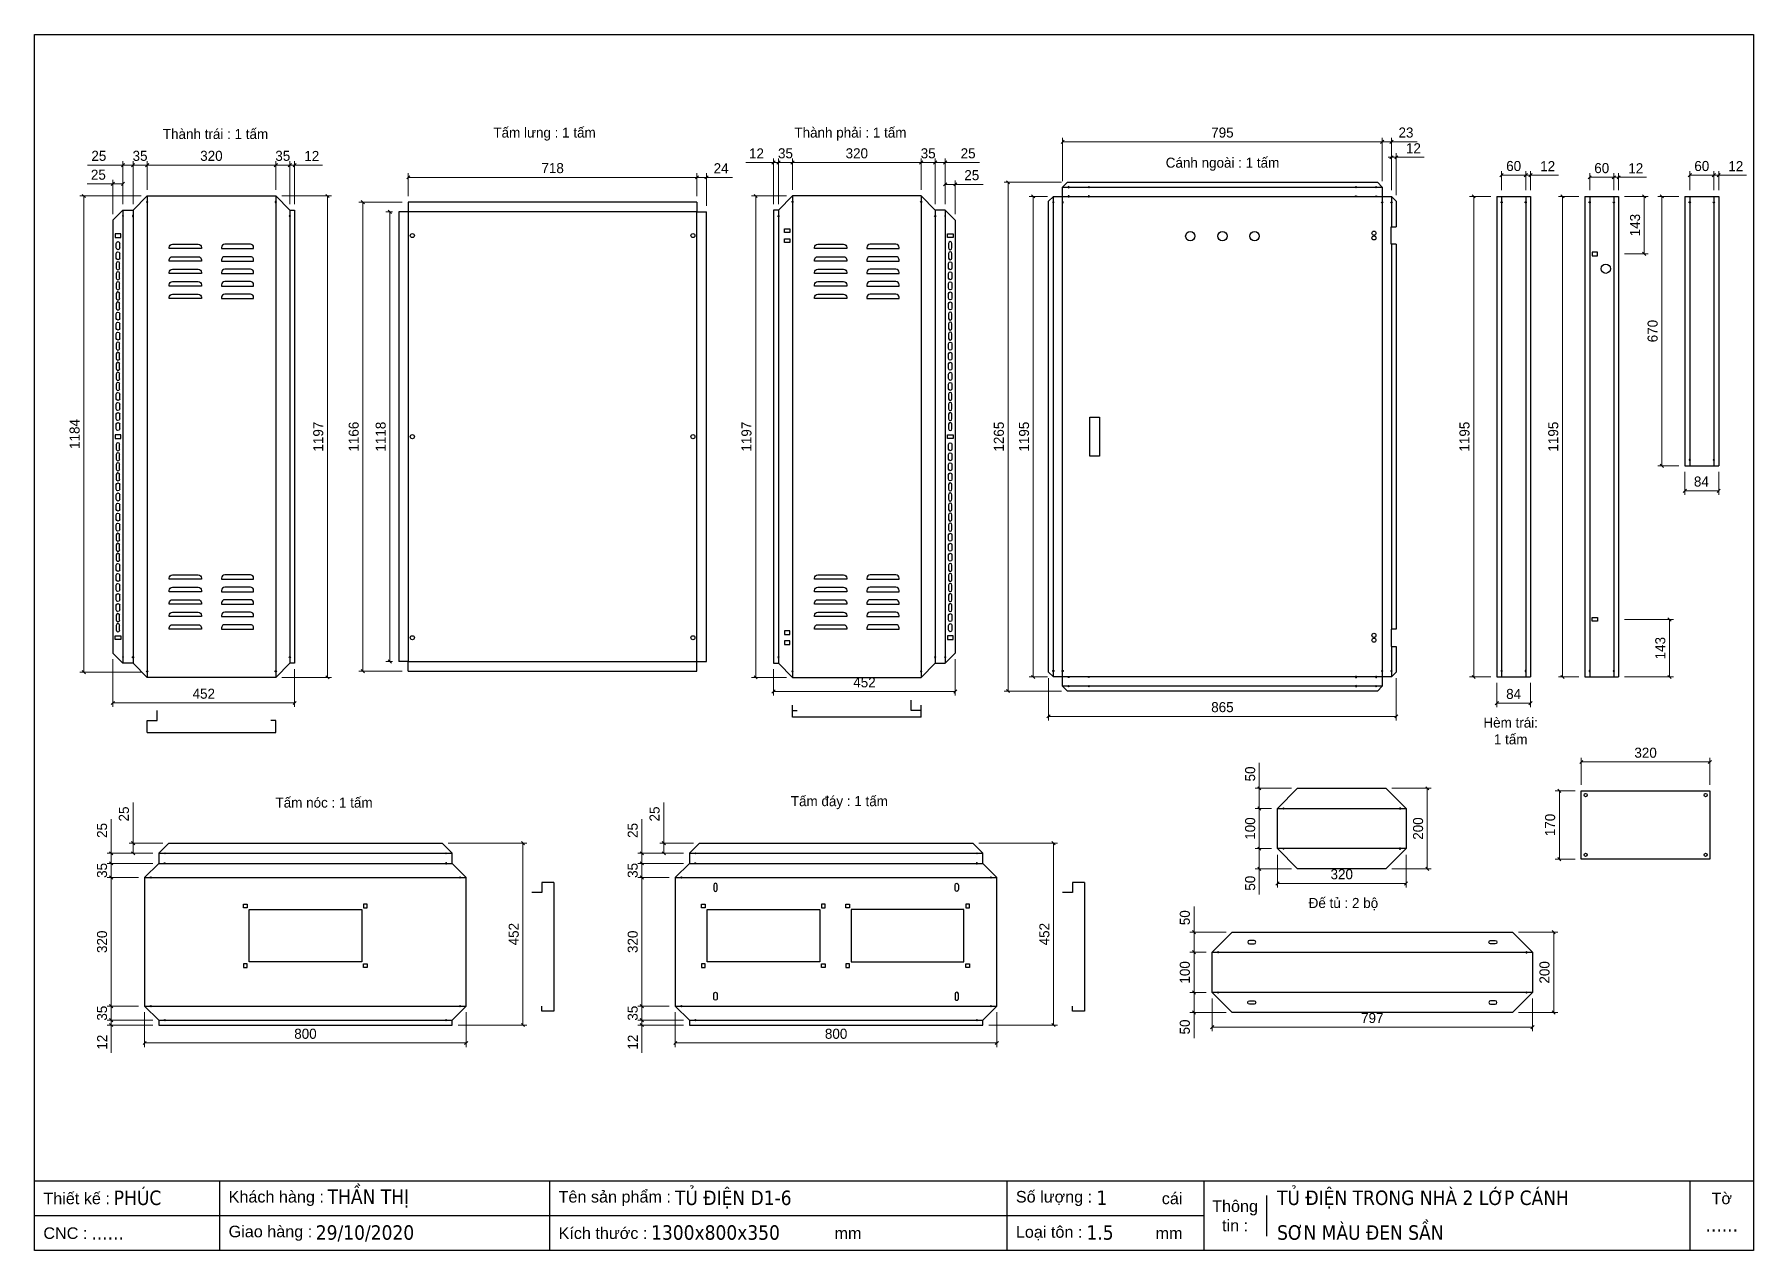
# Model space of a CAD drawing. Header units: millimetres. Extents: x 0 to 4277, y 0 to 3024.
import ezdxf
from ezdxf.enums import TextEntityAlignment as Align

# ---------------------------------------------------------------- set-up
doc = ezdxf.new("R2010")
doc.units = ezdxf.units.MM
doc.layers.add('CNC', color=7, linetype='Continuous')
doc.layers.add('DIM', color=253, linetype='Continuous')
doc.styles.add('Arial', font='arial.ttf')
doc.styles.add('Tahoma (Input Text)', font='tahoma.ttf')
doc.dimstyles.new('Dim-25', dxfattribs={"dimtxt": 25, "dimasz": 8, "dimexe": 10, "dimexo": 15, "dimgap": 10, "dimtad": 1, "dimdec": 0, "dimtxsty": 'Standard', "dimblk": 'OBLIQUE', "dimcen": 10, "dimclrd": 5, "dimclre": 5, "dimclrt": 3, "dimazin": 3, "dimtfac": 1, "dimtdec": 0, "dimtmove": 0, "dimatfit": 3, "dimldrblk": 'OBLIQUE', "dimlwd": 9, "dimlwe": 9})

msp = doc.modelspace()

# ---------------------------------------------------------------- texts
at = {"color": 2, "char_height": 25, "attachment_point": 5}
for s, insert, width in [('Thành trái : 1 tấm', (450.6, 2776.2), 785), ('Tấm lưng : 1 tấm', (1269.1, 2776.2), 785), ('Thành phải : 1 tấm', (2030, 2776.2), 785), ('Cánh ngoài : 1 tấm', (2955.6, 2701.3), 1270), ('Hèm trái: \\P1 tấm', (3672.5, 1291.9), 785), ('Tấm nóc : 1 tấm', (720.6, 1113.8), 785), ('Tấm đáy : 1 tấm', (2002.5, 1113.8), 785), ('Đế tủ : 2 bộ', (3256.4, 861.6), 785)]:
    msp.add_mtext(s, dxfattribs=dict(at, insert=insert, width=width))

# ---------------------------------------------------------------- blocks, each defined once
blk = doc.blocks.new('khungtenAsean2')
at = {"color": 7}
for p, q in [((2970, -1980), (0, -1980)), ((320, -1980), (320, -2100)), ((890, -1980), (890, -2100)), ((1680, -1980), (1680, -2100)), ((2020, -1980), (2020, -2100)), ((2860, -1980), (2860, -2100)), ((2128.3, -2005), (2128.3, -2075)), ((2020, -2040), (0, -2040))]:
    blk.add_line(p, q, dxfattribs=at)
blk.add_lwpolyline([(0, 0), (2970, 0), (2970, -2100), (0, -2100)], close=True, dxfattribs=at)
at = {"color": 2, "char_height": 20, "style": 'Arial'}
for s, insert, width, attachment_point in [('  Thiết kế :', (0, -2010), 917.634, 4), ('  Khách hàng :', (320, -2010), 917.634, 4), ('  Tên sản phẩm :', (890, -2010), 917.634, 4), ('  Số lượng :', (1680, -2010), 917.634, 4), ('cái', (1947.6, -2010), 917.634, 4), ('Thông\\Ptin :', (2074.2, -2040), 108.311, 5), ('Tờ', (2915, -2010), 110, 5), ('  CNC :', (0, -2070), 917.634, 4), ('  Giao hàng :', (320, -2070), 917.634, 4), ('  Kích thước :', (890, -2070), 917.634, 4), ('mm', (1382.3, -2070), 917.634, 4), ('  Loại tôn :', (1680, -2070), 917.634, 4), ('mm', (1936.9, -2070), 917.634, 4)]:
    blk.add_mtext(s, dxfattribs=dict(at, insert=insert, width=width, attachment_point=attachment_point))
at = {"color": 1, "style": 'Tahoma (Input Text)', "flags": 8}
for tag, p in [('#01', (137.1, -2021.3)), ('#03', (506.6, -2019.3)), ('#05', (1106.6, -2021.3)), ('#07', (1834.7, -2021.3)), ('#09', (2146.7, -2021.3)), ('#02', (98.5, -2081.3)), ('#04', (486.1, -2081.3)), ('#06', (1065.3, -2081.3)), ('#08', (1817.4, -2081.3)), ('#10', (2146.7, -2081.3))]:
    blk.add_attdef(tag, p, '', height=25, dxfattribs=at)
blk.add_attdef('#11', text='', height=25, dxfattribs=at).set_placement((2915, -2067.3), align=Align.CENTER)
blk = doc.blocks.new('*D1')
at = {"color": 0, "linetype": 'ByBlock', "lineweight": -2}
for p, q in [((733, 2618.3), (725, 2626.3)), ((725, 1429.3), (733, 1421.3))]:
    blk.add_line(p, q, dxfattribs=at)
at = {"layer": 'Defpoints', "color": 0, "transparency": 16777216}
for p in [(600.4, 2622.3), (600.4, 1425.3), (729, 1425.3)]:
    blk.add_point(p, dxfattribs=at)
at = {"layer": 'DIM', "color": 5, "lineweight": 9, "transparency": 16777216}
for p, q in [((615.4, 2622.3), (739, 2622.3)), ((729, 2622.3), (729, 1425.3)), ((615.4, 1425.3), (739, 1425.3))]:
    blk.add_line(p, q, dxfattribs=at)
at = {"layer": 'DIM', "color": 3, "transparency": 16777216, "insert": (706.2, 2023.8), "char_height": 25, "attachment_point": 5, "rotation": 90}
blk.add_mtext('1197', dxfattribs=at)
blk = doc.blocks.new('_Oblique')
at = {"color": 0, "linetype": 'ByBlock', "lineweight": -2}
blk.add_line((-0.5, -0.5), (0.5, 0.5), dxfattribs=at)
blk = doc.blocks.new('*D2')
at = {"color": 0, "linetype": 'ByBlock', "lineweight": -2}
for p, q in [((284.4, 2703.1), (276.4, 2695.1)), ((596.4, 2695.1), (604.4, 2703.1))]:
    blk.add_line(p, q, dxfattribs=at)
at = {"layer": 'Defpoints', "color": 0, "transparency": 16777216}
for p in [(600.4, 2699.1), (280.4, 2622.3), (600.4, 2622.3)]:
    blk.add_point(p, dxfattribs=at)
at = {"layer": 'DIM', "color": 5, "lineweight": 9, "transparency": 16777216}
for p, q in [((280.4, 2637.3), (280.4, 2709.1)), ((280.4, 2699.1), (600.4, 2699.1)), ((600.4, 2637.3), (600.4, 2709.1))]:
    blk.add_line(p, q, dxfattribs=at)
at = {"layer": 'DIM', "color": 3, "transparency": 16777216, "insert": (440.4, 2721.9), "char_height": 25, "attachment_point": 5}
blk.add_mtext('320', dxfattribs=at)
blk = doc.blocks.new('*D3')
at = {"color": 0, "linetype": 'ByBlock', "lineweight": -2}
for p, q in [((604.4, 2703.1), (596.4, 2695.1)), ((631.4, 2695.1), (639.4, 2703.1))]:
    blk.add_line(p, q, dxfattribs=at)
at = {"layer": 'Defpoints', "color": 0, "transparency": 16777216}
for p in [(635.4, 2699.1), (600.4, 2622.3), (635.4, 2587.3)]:
    blk.add_point(p, dxfattribs=at)
at = {"layer": 'DIM', "color": 5, "lineweight": 9, "transparency": 16777216}
for p, q in [((600.4, 2637.3), (600.4, 2709.1)), ((600.4, 2699.1), (635.4, 2699.1)), ((635.4, 2602.3), (635.4, 2709.1))]:
    blk.add_line(p, q, dxfattribs=at)
at = {"layer": 'DIM', "color": 3, "transparency": 16777216, "insert": (617.9, 2721.9), "char_height": 25, "attachment_point": 5}
blk.add_mtext('35', dxfattribs=at)
blk = doc.blocks.new('*D4')
at = {"color": 0, "linetype": 'ByBlock', "lineweight": -2}
for p, q in [((631.4, 2695.1), (639.4, 2703.1)), ((651.4, 2703.1), (643.4, 2695.1))]:
    blk.add_line(p, q, dxfattribs=at)
at = {"layer": 'Defpoints', "color": 0, "transparency": 16777216}
for p in [(647.4, 2699.1), (635.4, 2587.3), (647.4, 2587.3)]:
    blk.add_point(p, dxfattribs=at)
at = {"layer": 'DIM', "color": 5, "lineweight": 9, "transparency": 16777216}
for p, q in [((635.4, 2699.1), (627.4, 2699.1)), ((635.4, 2602.3), (635.4, 2709.1)), ((635.4, 2699.1), (647.4, 2699.1)), ((647.4, 2602.3), (647.4, 2709.1)), ((647.4, 2699.1), (716.6, 2699.1))]:
    blk.add_line(p, q, dxfattribs=at)
at = {"layer": 'DIM', "color": 3, "transparency": 16777216, "insert": (690, 2721.7), "char_height": 25, "attachment_point": 5}
blk.add_mtext('12', dxfattribs=at)
blk = doc.blocks.new('*D5')
at = {"color": 0, "linetype": 'ByBlock', "lineweight": -2}
for p, q in [((199.4, 1365.7), (191.4, 1357.7)), ((643.4, 1357.7), (651.4, 1365.7))]:
    blk.add_line(p, q, dxfattribs=at)
at = {"layer": 'Defpoints', "color": 0, "transparency": 16777216}
for p in [(195.4, 1485.3), (647.4, 1460.3), (647.4, 1361.7)]:
    blk.add_point(p, dxfattribs=at)
at = {"layer": 'DIM', "color": 5, "lineweight": 9, "transparency": 16777216}
for p, q in [((195.4, 1470.3), (195.4, 1351.7)), ((647.4, 1445.3), (647.4, 1351.7)), ((195.4, 1361.7), (647.4, 1361.7))]:
    blk.add_line(p, q, dxfattribs=at)
at = {"layer": 'DIM', "color": 3, "transparency": 16777216, "insert": (421.4, 1384.5), "char_height": 25, "attachment_point": 5}
blk.add_mtext('452', dxfattribs=at)
blk = doc.blocks.new('*D6')
at = {"color": 0, "linetype": 'ByBlock', "lineweight": -2}
for p, q in [((249.4, 2703.1), (241.4, 2695.1)), ((276.4, 2695.1), (284.4, 2703.1))]:
    blk.add_line(p, q, dxfattribs=at)
at = {"layer": 'Defpoints', "color": 0, "transparency": 16777216}
for p in [(245.4, 2699.1), (280.4, 2622.3), (245.4, 2587.3)]:
    blk.add_point(p, dxfattribs=at)
at = {"layer": 'DIM', "color": 5, "lineweight": 9, "transparency": 16777216}
for p, q in [((245.4, 2602.3), (245.4, 2709.1)), ((280.4, 2699.1), (245.4, 2699.1)), ((280.4, 2637.3), (280.4, 2709.1))]:
    blk.add_line(p, q, dxfattribs=at)
at = {"layer": 'DIM', "color": 3, "transparency": 16777216, "insert": (262.9, 2721.9), "char_height": 25, "attachment_point": 5}
blk.add_mtext('35', dxfattribs=at)
blk = doc.blocks.new('*D7')
at = {"color": 0, "linetype": 'ByBlock', "lineweight": -2}
for p, q in [((224.4, 2703.1), (216.4, 2695.1)), ((241.4, 2695.1), (249.4, 2703.1))]:
    blk.add_line(p, q, dxfattribs=at)
at = {"layer": 'Defpoints', "color": 0, "transparency": 16777216}
for p in [(220.4, 2699.1), (220.4, 2587.3), (245.4, 2587.3)]:
    blk.add_point(p, dxfattribs=at)
at = {"layer": 'DIM', "color": 5, "lineweight": 9, "transparency": 16777216}
for p, q in [((220.4, 2699.1), (132.2, 2699.1)), ((220.4, 2602.3), (220.4, 2709.1)), ((245.4, 2699.1), (220.4, 2699.1)), ((245.4, 2602.3), (245.4, 2709.1))]:
    blk.add_line(p, q, dxfattribs=at)
at = {"layer": 'DIM', "color": 3, "transparency": 16777216, "insert": (160.4, 2721.9), "char_height": 25, "attachment_point": 5}
blk.add_mtext('25', dxfattribs=at)
blk = doc.blocks.new('*D8')
at = {"color": 0, "linetype": 'ByBlock', "lineweight": -2}
for p, q in [((199.4, 2656.2), (191.4, 2648.2)), ((216.4, 2648.2), (224.4, 2656.2))]:
    blk.add_line(p, q, dxfattribs=at)
at = {"layer": 'Defpoints', "color": 0, "transparency": 16777216}
for p in [(195.4, 2652.2), (220.4, 2587.3), (195.4, 2562.3)]:
    blk.add_point(p, dxfattribs=at)
at = {"layer": 'DIM', "color": 5, "lineweight": 9, "transparency": 16777216}
for p, q in [((195.4, 2652.2), (131, 2652.2)), ((195.4, 2577.3), (195.4, 2662.2)), ((220.4, 2652.2), (195.4, 2652.2)), ((220.4, 2602.3), (220.4, 2662.2))]:
    blk.add_line(p, q, dxfattribs=at)
at = {"layer": 'DIM', "color": 3, "transparency": 16777216, "insert": (159.2, 2675), "char_height": 25, "attachment_point": 5}
blk.add_mtext('25', dxfattribs=at)
blk = doc.blocks.new('f3daunguoc')
at = {"layer": 'CNC', "color": 2, "lineweight": -3}
blk.add_circle((0, 0), 1.5, dxfattribs=at)
blk = doc.blocks.new('f2dauxuoi')
at = {"layer": 'CNC', "color": 2, "lineweight": -3}
blk.add_circle((0, 0), 1, dxfattribs=at)
blk = doc.blocks.new('ovan8.5x20')
at = {"layer": 'CNC', "color": 2, "lineweight": -3}
for p, q in [((5.7, 4.2), (-5.8, 4.2)), ((-5.8, -4.2), (5.7, -4.2))]:
    blk.add_line(p, q, dxfattribs=at)
for centre, start, end in [((-5.8, 0), 90, 270), ((5.7, 0), 270, 90)]:
    blk.add_arc(centre, 4.25, start, end, dxfattribs=at)
blk = doc.blocks.new('*D9')
at = {"color": 0, "linetype": 'ByBlock', "lineweight": -2}
for p, q in [((1798.3, 2618.3), (1790.3, 2626.3)), ((1790.3, 1429.3), (1798.3, 1421.3))]:
    blk.add_line(p, q, dxfattribs=at)
at = {"layer": 'Defpoints', "color": 0, "transparency": 16777216}
for p in [(1885.9, 2622.3), (1794.3, 1425.3), (1885.9, 1425.3)]:
    blk.add_point(p, dxfattribs=at)
at = {"layer": 'DIM', "color": 5, "lineweight": 9, "transparency": 16777216}
for p, q in [((1870.9, 2622.3), (1784.3, 2622.3)), ((1794.3, 2622.3), (1794.3, 1425.3)), ((1870.9, 1425.3), (1784.3, 1425.3))]:
    blk.add_line(p, q, dxfattribs=at)
at = {"layer": 'DIM', "color": 3, "transparency": 16777216, "insert": (1771.5, 2023.8), "char_height": 25, "attachment_point": 5, "rotation": 90}
blk.add_mtext('1197', dxfattribs=at)
blk = doc.blocks.new('*D10')
at = {"color": 0, "linetype": 'ByBlock', "lineweight": -2}
for p, q in [((1889.9, 2709.5), (1881.9, 2701.5)), ((2201.9, 2701.5), (2209.9, 2709.5))]:
    blk.add_line(p, q, dxfattribs=at)
at = {"layer": 'Defpoints', "color": 0, "transparency": 16777216}
for p in [(1885.9, 2705.5), (1885.9, 2622.3), (2205.9, 2622.3)]:
    blk.add_point(p, dxfattribs=at)
at = {"layer": 'DIM', "color": 5, "lineweight": 9, "transparency": 16777216}
for p, q in [((1885.9, 2637.3), (1885.9, 2715.5)), ((2205.9, 2705.5), (1885.9, 2705.5)), ((2205.9, 2637.3), (2205.9, 2715.5))]:
    blk.add_line(p, q, dxfattribs=at)
at = {"layer": 'DIM', "color": 3, "transparency": 16777216, "insert": (2045.9, 2728.2), "char_height": 25, "attachment_point": 5}
blk.add_mtext('320', dxfattribs=at)
blk = doc.blocks.new('*D11')
at = {"color": 0, "linetype": 'ByBlock', "lineweight": -2}
for p, q in [((1854.9, 2709.5), (1846.9, 2701.5)), ((1881.9, 2701.5), (1889.9, 2709.5))]:
    blk.add_line(p, q, dxfattribs=at)
at = {"layer": 'Defpoints', "color": 0, "transparency": 16777216}
for p in [(1850.9, 2705.5), (1885.9, 2622.3), (1850.9, 2587.3)]:
    blk.add_point(p, dxfattribs=at)
at = {"layer": 'DIM', "color": 5, "lineweight": 9, "transparency": 16777216}
for p, q in [((1850.9, 2602.3), (1850.9, 2715.5)), ((1885.9, 2705.5), (1850.9, 2705.5)), ((1885.9, 2637.3), (1885.9, 2715.5))]:
    blk.add_line(p, q, dxfattribs=at)
at = {"layer": 'DIM', "color": 3, "transparency": 16777216, "insert": (1868.4, 2728.2), "char_height": 25, "attachment_point": 5}
blk.add_mtext('35', dxfattribs=at)
blk = doc.blocks.new('*D12')
at = {"color": 0, "linetype": 'ByBlock', "lineweight": -2}
for p, q in [((1834.9, 2701.5), (1842.9, 2709.5)), ((1854.9, 2709.5), (1846.9, 2701.5))]:
    blk.add_line(p, q, dxfattribs=at)
at = {"layer": 'Defpoints', "color": 0, "transparency": 16777216}
for p in [(1838.9, 2705.5), (1838.9, 2587.3), (1850.9, 2587.3)]:
    blk.add_point(p, dxfattribs=at)
at = {"layer": 'DIM', "color": 5, "lineweight": 9, "transparency": 16777216}
for p, q in [((1838.9, 2705.5), (1769.7, 2705.5)), ((1838.9, 2602.3), (1838.9, 2715.5)), ((1850.9, 2705.5), (1838.9, 2705.5)), ((1850.9, 2602.3), (1850.9, 2715.5)), ((1850.9, 2705.5), (1858.9, 2705.5))]:
    blk.add_line(p, q, dxfattribs=at)
at = {"layer": 'DIM', "color": 3, "transparency": 16777216, "insert": (1796.3, 2728), "char_height": 25, "attachment_point": 5}
blk.add_mtext('12', dxfattribs=at)
blk = doc.blocks.new('*D13')
at = {"color": 0, "linetype": 'ByBlock', "lineweight": -2}
for p, q in [((1842.9, 1394.1), (1834.9, 1386.1)), ((2286.9, 1386.1), (2294.9, 1394.1))]:
    blk.add_line(p, q, dxfattribs=at)
at = {"layer": 'Defpoints', "color": 0, "transparency": 16777216}
for p in [(1838.9, 1460.3), (2290.9, 1485.3), (1838.9, 1390.1)]:
    blk.add_point(p, dxfattribs=at)
at = {"layer": 'DIM', "color": 5, "lineweight": 9, "transparency": 16777216}
for p, q in [((2290.9, 1470.3), (2290.9, 1380.1)), ((1838.9, 1445.3), (1838.9, 1380.1)), ((2290.9, 1390.1), (1838.9, 1390.1))]:
    blk.add_line(p, q, dxfattribs=at)
at = {"layer": 'DIM', "color": 3, "transparency": 16777216, "insert": (2064.9, 1412.8), "char_height": 25, "attachment_point": 5}
blk.add_mtext('452', dxfattribs=at)
blk = doc.blocks.new('*D14')
at = {"color": 0, "linetype": 'ByBlock', "lineweight": -2}
for p, q in [((2209.9, 2709.5), (2201.9, 2701.5)), ((2236.9, 2701.5), (2244.9, 2709.5))]:
    blk.add_line(p, q, dxfattribs=at)
at = {"layer": 'Defpoints', "color": 0, "transparency": 16777216}
for p in [(2240.9, 2705.5), (2205.9, 2622.3), (2240.9, 2587.3)]:
    blk.add_point(p, dxfattribs=at)
at = {"layer": 'DIM', "color": 5, "lineweight": 9, "transparency": 16777216}
for p, q in [((2205.9, 2637.3), (2205.9, 2715.5)), ((2205.9, 2705.5), (2240.9, 2705.5)), ((2240.9, 2602.3), (2240.9, 2715.5))]:
    blk.add_line(p, q, dxfattribs=at)
at = {"layer": 'DIM', "color": 3, "transparency": 16777216, "insert": (2223.4, 2728.2), "char_height": 25, "attachment_point": 5}
blk.add_mtext('35', dxfattribs=at)
blk = doc.blocks.new('*D15')
at = {"color": 0, "linetype": 'ByBlock', "lineweight": -2}
for p, q in [((2244.9, 2709.5), (2236.9, 2701.5)), ((2261.9, 2701.5), (2269.9, 2709.5))]:
    blk.add_line(p, q, dxfattribs=at)
at = {"layer": 'Defpoints', "color": 0, "transparency": 16777216}
for p in [(2265.9, 2705.5), (2240.9, 2587.3), (2265.9, 2587.3)]:
    blk.add_point(p, dxfattribs=at)
at = {"layer": 'DIM', "color": 5, "lineweight": 9, "transparency": 16777216}
for p, q in [((2240.9, 2602.3), (2240.9, 2715.5)), ((2240.9, 2705.5), (2265.9, 2705.5)), ((2265.9, 2602.3), (2265.9, 2715.5)), ((2265.9, 2705.5), (2351, 2705.5))]:
    blk.add_line(p, q, dxfattribs=at)
at = {"layer": 'DIM', "color": 3, "transparency": 16777216, "insert": (2322.8, 2728.2), "char_height": 25, "attachment_point": 5}
blk.add_mtext('25', dxfattribs=at)
blk = doc.blocks.new('*D16')
at = {"color": 0, "linetype": 'ByBlock', "lineweight": -2}
for p, q in [((2269.9, 2655.1), (2261.9, 2647.1)), ((2286.9, 2647.1), (2294.9, 2655.1))]:
    blk.add_line(p, q, dxfattribs=at)
at = {"layer": 'Defpoints', "color": 0, "transparency": 16777216}
for p in [(2290.9, 2651.1), (2265.9, 2587.3), (2290.9, 2562.3)]:
    blk.add_point(p, dxfattribs=at)
at = {"layer": 'DIM', "color": 5, "lineweight": 9, "transparency": 16777216}
for p, q in [((2265.9, 2602.3), (2265.9, 2661.1)), ((2290.9, 2577.3), (2290.9, 2661.1)), ((2265.9, 2651.1), (2290.9, 2651.1)), ((2290.9, 2651.1), (2360.1, 2651.1))]:
    blk.add_line(p, q, dxfattribs=at)
at = {"layer": 'DIM', "color": 3, "transparency": 16777216, "insert": (2331.9, 2673.8), "char_height": 25, "attachment_point": 5}
blk.add_mtext('25', dxfattribs=at)
blk = doc.blocks.new('*D17')
at = {"color": 0, "linetype": 'ByBlock', "lineweight": -2}
for p, q in [((1652.2, 2672.6), (1644.2, 2664.6)), ((1668.2, 2664.6), (1676.2, 2672.6))]:
    blk.add_line(p, q, dxfattribs=at)
at = {"layer": 'Defpoints', "color": 0, "transparency": 16777216}
for p in [(1672.2, 2668.6), (1648.2, 2606.8), (1672.2, 2582.8)]:
    blk.add_point(p, dxfattribs=at)
at = {"layer": 'DIM', "color": 5, "lineweight": 9, "transparency": 16777216}
for p, q in [((1648.2, 2621.8), (1648.2, 2678.6)), ((1648.2, 2668.6), (1672.2, 2668.6)), ((1672.2, 2597.8), (1672.2, 2678.6)), ((1672.2, 2668.6), (1736.4, 2668.6))]:
    blk.add_line(p, q, dxfattribs=at)
at = {"layer": 'DIM', "color": 3, "transparency": 16777216, "insert": (1708.3, 2691.2), "char_height": 25, "attachment_point": 5}
blk.add_mtext('24', dxfattribs=at)
blk = doc.blocks.new('*D18')
at = {"color": 0, "linetype": 'ByBlock', "lineweight": -2}
for p, q in [((934.2, 2672.6), (926.2, 2664.6)), ((1644.2, 2664.6), (1652.2, 2672.6))]:
    blk.add_line(p, q, dxfattribs=at)
at = {"layer": 'Defpoints', "color": 0, "transparency": 16777216}
for p in [(930.2, 2668.6), (930.2, 2606.8), (1648.2, 2606.8)]:
    blk.add_point(p, dxfattribs=at)
at = {"layer": 'DIM', "color": 5, "lineweight": 9, "transparency": 16777216}
for p, q in [((930.2, 2621.8), (930.2, 2678.6)), ((1648.2, 2668.6), (930.2, 2668.6)), ((1648.2, 2621.8), (1648.2, 2678.6))]:
    blk.add_line(p, q, dxfattribs=at)
at = {"layer": 'DIM', "color": 3, "transparency": 16777216, "insert": (1289.2, 2691.4), "char_height": 25, "attachment_point": 5}
blk.add_mtext('718', dxfattribs=at)
blk = doc.blocks.new('*D19')
at = {"color": 0, "linetype": 'ByBlock', "lineweight": -2}
for p, q in [((821.2, 2602.8), (813.2, 2610.8)), ((813.2, 1444.8), (821.2, 1436.8))]:
    blk.add_line(p, q, dxfattribs=at)
at = {"layer": 'Defpoints', "color": 0, "transparency": 16777216}
for p in [(930.2, 2606.8), (817.2, 1440.8), (930.2, 1440.8)]:
    blk.add_point(p, dxfattribs=at)
at = {"layer": 'DIM', "color": 5, "lineweight": 9, "transparency": 16777216}
for p, q in [((915.2, 2606.8), (807.2, 2606.8)), ((817.2, 2606.8), (817.2, 1440.8)), ((915.2, 1440.8), (807.2, 1440.8))]:
    blk.add_line(p, q, dxfattribs=at)
at = {"layer": 'DIM', "color": 3, "transparency": 16777216, "insert": (794.5, 2023.8), "char_height": 25, "attachment_point": 5, "rotation": 90}
blk.add_mtext('1166', dxfattribs=at)
blk = doc.blocks.new('*D20')
at = {"color": 0, "linetype": 'ByBlock', "lineweight": -2}
for p, q in [((888.4, 2578.8), (880.4, 2586.8)), ((880.4, 1468.8), (888.4, 1460.8))]:
    blk.add_line(p, q, dxfattribs=at)
at = {"layer": 'Defpoints', "color": 0, "transparency": 16777216}
for p in [(884.4, 2582.8), (906.2, 2582.8), (906.2, 1464.8)]:
    blk.add_point(p, dxfattribs=at)
at = {"layer": 'DIM', "color": 5, "lineweight": 9, "transparency": 16777216}
for p, q in [((891.2, 2582.8), (874.4, 2582.8)), ((884.4, 1464.8), (884.4, 2582.8)), ((891.2, 1464.8), (874.4, 1464.8))]:
    blk.add_line(p, q, dxfattribs=at)
at = {"layer": 'DIM', "color": 3, "transparency": 16777216, "insert": (861.6, 2023.8), "char_height": 25, "attachment_point": 5, "rotation": 90}
blk.add_mtext('1118', dxfattribs=at)
blk = doc.blocks.new('*D21')
at = {"color": 0, "linetype": 'ByBlock', "lineweight": -2}
for p, q in [((127, 2618.3), (119, 2626.3)), ((119, 1442.5), (127, 1434.5))]:
    blk.add_line(p, q, dxfattribs=at)
at = {"layer": 'Defpoints', "color": 0, "transparency": 16777216}
for p in [(280.4, 2622.3), (123, 1438.5), (280.4, 1438.5)]:
    blk.add_point(p, dxfattribs=at)
at = {"layer": 'DIM', "color": 5, "lineweight": 9, "transparency": 16777216}
for p, q in [((265.4, 2622.3), (113, 2622.3)), ((123, 2622.3), (123, 1438.5)), ((265.4, 1438.5), (113, 1438.5))]:
    blk.add_line(p, q, dxfattribs=at)
at = {"layer": 'DIM', "color": 3, "transparency": 16777216, "insert": (100.2, 2030.4), "char_height": 25, "attachment_point": 5, "rotation": 90}
blk.add_mtext('1184', dxfattribs=at)
blk = doc.blocks.new('*D22')
at = {"color": 0, "linetype": 'ByBlock', "lineweight": -2}
for p, q in [((3469, 1145.4), (3461, 1153.4)), ((3461, 953.4), (3469, 945.4))]:
    blk.add_line(p, q, dxfattribs=at)
at = {"layer": 'Defpoints', "color": 0, "transparency": 16777216}
for p in [(3362.2, 1149.4), (3362.2, 949.4), (3465, 949.4)]:
    blk.add_point(p, dxfattribs=at)
at = {"layer": 'DIM', "color": 5, "lineweight": 9, "transparency": 16777216}
for p, q in [((3377.2, 1149.4), (3475, 1149.4)), ((3465, 1149.4), (3465, 949.4)), ((3377.2, 949.4), (3475, 949.4))]:
    blk.add_line(p, q, dxfattribs=at)
at = {"layer": 'DIM', "color": 3, "transparency": 16777216, "insert": (3442.2, 1049.4), "char_height": 25, "attachment_point": 5, "rotation": 90}
blk.add_mtext('200', dxfattribs=at)
blk = doc.blocks.new('*D23')
at = {"color": 0, "linetype": 'ByBlock', "lineweight": -2}
for p, q in [((3096.2, 916.9), (3088.2, 908.9)), ((3408.2, 908.9), (3416.2, 916.9))]:
    blk.add_line(p, q, dxfattribs=at)
at = {"layer": 'Defpoints', "color": 0, "transparency": 16777216}
for p in [(3092.2, 999.4), (3412.2, 999.4), (3412.2, 912.9)]:
    blk.add_point(p, dxfattribs=at)
at = {"layer": 'DIM', "color": 5, "lineweight": 9, "transparency": 16777216}
for p, q in [((3092.2, 984.4), (3092.2, 902.9)), ((3412.2, 984.4), (3412.2, 902.9)), ((3092.2, 912.9), (3412.2, 912.9))]:
    blk.add_line(p, q, dxfattribs=at)
at = {"layer": 'DIM', "color": 3, "transparency": 16777216, "insert": (3252.2, 935.7), "char_height": 25, "attachment_point": 5}
blk.add_mtext('320', dxfattribs=at)
blk = doc.blocks.new('*D24')
at = {"color": 0, "linetype": 'ByBlock', "lineweight": -2}
for p, q in [((3051.2, 1095.4), (3043.2, 1103.4)), ((3043.2, 1003.4), (3051.2, 995.4))]:
    blk.add_line(p, q, dxfattribs=at)
at = {"layer": 'Defpoints', "color": 0, "transparency": 16777216}
for p in [(3092.2, 1099.4), (3047.2, 999.4), (3092.2, 999.4)]:
    blk.add_point(p, dxfattribs=at)
at = {"layer": 'DIM', "color": 5, "lineweight": 9, "transparency": 16777216}
for p, q in [((3077.2, 1099.4), (3037.2, 1099.4)), ((3047.2, 1099.4), (3047.2, 999.4)), ((3077.2, 999.4), (3037.2, 999.4))]:
    blk.add_line(p, q, dxfattribs=at)
at = {"layer": 'DIM', "color": 3, "transparency": 16777216, "insert": (3024.5, 1049.4), "char_height": 25, "attachment_point": 5, "rotation": 90}
blk.add_mtext('100', dxfattribs=at)
blk = doc.blocks.new('*D25')
at = {"color": 0, "linetype": 'ByBlock', "lineweight": -2}
for p, q in [((3051.2, 1145.4), (3043.2, 1153.4)), ((3043.2, 1103.4), (3051.2, 1095.4))]:
    blk.add_line(p, q, dxfattribs=at)
at = {"layer": 'Defpoints', "color": 0, "transparency": 16777216}
for p in [(3047.2, 1149.4), (3142.2, 1149.4), (3092.2, 1099.4)]:
    blk.add_point(p, dxfattribs=at)
at = {"layer": 'DIM', "color": 5, "lineweight": 9, "transparency": 16777216}
for p, q in [((3047.2, 1149.4), (3047.2, 1213.1)), ((3127.2, 1149.4), (3037.2, 1149.4)), ((3047.2, 1099.4), (3047.2, 1149.4)), ((3077.2, 1099.4), (3037.2, 1099.4))]:
    blk.add_line(p, q, dxfattribs=at)
at = {"layer": 'DIM', "color": 3, "transparency": 16777216, "insert": (3024.5, 1185.2), "char_height": 25, "attachment_point": 5, "rotation": 90}
blk.add_mtext('50', dxfattribs=at)
blk = doc.blocks.new('*D26')
at = {"color": 0, "linetype": 'ByBlock', "lineweight": -2}
for p, q in [((3051.2, 995.4), (3043.2, 1003.4)), ((3043.2, 953.4), (3051.2, 945.4))]:
    blk.add_line(p, q, dxfattribs=at)
at = {"layer": 'Defpoints', "color": 0, "transparency": 16777216}
for p in [(3092.2, 999.4), (3047.2, 949.4), (3142.2, 949.4)]:
    blk.add_point(p, dxfattribs=at)
at = {"layer": 'DIM', "color": 5, "lineweight": 9, "transparency": 16777216}
for p, q in [((3077.2, 999.4), (3037.2, 999.4)), ((3047.2, 999.4), (3047.2, 949.4)), ((3127.2, 949.4), (3037.2, 949.4)), ((3047.2, 949.4), (3047.2, 885.6))]:
    blk.add_line(p, q, dxfattribs=at)
at = {"layer": 'DIM', "color": 3, "transparency": 16777216, "insert": (3024.5, 913.5), "char_height": 25, "attachment_point": 5, "rotation": 90}
blk.add_mtext('50', dxfattribs=at)
blk = doc.blocks.new('*D27')
at = {"color": 0, "linetype": 'ByBlock', "lineweight": -2}
for p, q in [((3783.5, 787.8), (3775.5, 795.8)), ((3775.5, 595.8), (3783.5, 587.8))]:
    blk.add_line(p, q, dxfattribs=at)
at = {"layer": 'Defpoints', "color": 0, "transparency": 16777216}
for p in [(3676.7, 791.8), (3676.7, 591.8), (3779.5, 591.8)]:
    blk.add_point(p, dxfattribs=at)
at = {"layer": 'DIM', "color": 5, "lineweight": 9, "transparency": 16777216}
for p, q in [((3691.7, 791.8), (3789.5, 791.8)), ((3779.5, 791.8), (3779.5, 591.8)), ((3691.7, 591.8), (3789.5, 591.8))]:
    blk.add_line(p, q, dxfattribs=at)
at = {"layer": 'DIM', "color": 3, "transparency": 16777216, "insert": (3756.7, 691.8), "char_height": 25, "attachment_point": 5, "rotation": 90}
blk.add_mtext('200', dxfattribs=at)
blk = doc.blocks.new('*D28')
at = {"color": 0, "linetype": 'ByBlock', "lineweight": -2}
for p, q in [((2933.7, 559.4), (2925.7, 551.4)), ((3722.7, 551.4), (3730.7, 559.4))]:
    blk.add_line(p, q, dxfattribs=at)
at = {"layer": 'Defpoints', "color": 0, "transparency": 16777216}
for p in [(2929.7, 641.8), (3726.7, 641.8), (3726.7, 555.4)]:
    blk.add_point(p, dxfattribs=at)
at = {"layer": 'DIM', "color": 5, "lineweight": 9, "transparency": 16777216}
for p, q in [((2929.7, 626.8), (2929.7, 545.4)), ((3726.7, 626.8), (3726.7, 545.4)), ((2929.7, 555.4), (3726.7, 555.4))]:
    blk.add_line(p, q, dxfattribs=at)
at = {"layer": 'DIM', "color": 3, "transparency": 16777216, "insert": (3328.2, 578.2), "char_height": 25, "attachment_point": 5}
blk.add_mtext('797', dxfattribs=at)
blk = doc.blocks.new('*D29')
at = {"color": 0, "linetype": 'ByBlock', "lineweight": -2}
for p, q in [((2888.7, 737.8), (2880.7, 745.8)), ((2880.7, 645.8), (2888.7, 637.8))]:
    blk.add_line(p, q, dxfattribs=at)
at = {"layer": 'Defpoints', "color": 0, "transparency": 16777216}
for p in [(2929.7, 741.8), (2884.7, 641.8), (2929.7, 641.8)]:
    blk.add_point(p, dxfattribs=at)
at = {"layer": 'DIM', "color": 5, "lineweight": 9, "transparency": 16777216}
for p, q in [((2914.7, 741.8), (2874.7, 741.8)), ((2884.7, 741.8), (2884.7, 641.8)), ((2914.7, 641.8), (2874.7, 641.8))]:
    blk.add_line(p, q, dxfattribs=at)
at = {"layer": 'DIM', "color": 3, "transparency": 16777216, "insert": (2862, 691.8), "char_height": 25, "attachment_point": 5, "rotation": 90}
blk.add_mtext('100', dxfattribs=at)
blk = doc.blocks.new('*D30')
at = {"color": 0, "linetype": 'ByBlock', "lineweight": -2}
for p, q in [((2888.7, 787.8), (2880.7, 795.8)), ((2880.7, 745.8), (2888.7, 737.8))]:
    blk.add_line(p, q, dxfattribs=at)
at = {"layer": 'Defpoints', "color": 0, "transparency": 16777216}
for p in [(2884.7, 791.8), (2979.7, 791.8), (2929.7, 741.8)]:
    blk.add_point(p, dxfattribs=at)
at = {"layer": 'DIM', "color": 5, "lineweight": 9, "transparency": 16777216}
for p, q in [((2884.7, 791.8), (2884.7, 855.6)), ((2964.7, 791.8), (2874.7, 791.8)), ((2884.7, 741.8), (2884.7, 791.8)), ((2914.7, 741.8), (2874.7, 741.8))]:
    blk.add_line(p, q, dxfattribs=at)
at = {"layer": 'DIM', "color": 3, "transparency": 16777216, "insert": (2862, 827.7), "char_height": 25, "attachment_point": 5, "rotation": 90}
blk.add_mtext('50', dxfattribs=at)
blk = doc.blocks.new('*D31')
at = {"color": 0, "linetype": 'ByBlock', "lineweight": -2}
for p, q in [((2888.7, 637.8), (2880.7, 645.8)), ((2880.7, 595.8), (2888.7, 587.8))]:
    blk.add_line(p, q, dxfattribs=at)
at = {"layer": 'Defpoints', "color": 0, "transparency": 16777216}
for p in [(2929.7, 641.8), (2884.7, 591.8), (2979.7, 591.8)]:
    blk.add_point(p, dxfattribs=at)
at = {"layer": 'DIM', "color": 5, "lineweight": 9, "transparency": 16777216}
for p, q in [((2914.7, 641.8), (2874.7, 641.8)), ((2884.7, 641.8), (2884.7, 591.8)), ((2964.7, 591.8), (2874.7, 591.8)), ((2884.7, 591.8), (2884.7, 528.1))]:
    blk.add_line(p, q, dxfattribs=at)
at = {"layer": 'DIM', "color": 3, "transparency": 16777216, "insert": (2862, 556), "char_height": 25, "attachment_point": 5, "rotation": 90}
blk.add_mtext('50', dxfattribs=at)
blk = doc.blocks.new('*D32')
at = {"color": 0, "linetype": 'ByBlock', "lineweight": -2}
for p, q in [((3371.9, 2714.4), (3379.9, 2722.4)), ((3391.9, 2722.4), (3383.9, 2714.4))]:
    blk.add_line(p, q, dxfattribs=at)
at = {"layer": 'Defpoints', "color": 0, "transparency": 16777216}
for p in [(3387.9, 2718.4), (3375.9, 2621.3), (3387.9, 2609.3)]:
    blk.add_point(p, dxfattribs=at)
at = {"layer": 'DIM', "color": 5, "lineweight": 9, "transparency": 16777216}
for p, q in [((3375.9, 2718.4), (3367.9, 2718.4)), ((3375.9, 2636.3), (3375.9, 2728.4)), ((3375.9, 2718.4), (3387.9, 2718.4)), ((3387.9, 2624.3), (3387.9, 2728.4)), ((3387.9, 2718.4), (3457.1, 2718.4))]:
    blk.add_line(p, q, dxfattribs=at)
at = {"layer": 'DIM', "color": 3, "transparency": 16777216, "insert": (3430.5, 2740.9), "char_height": 25, "attachment_point": 5}
blk.add_mtext('12', dxfattribs=at)
blk = doc.blocks.new('*D33')
at = {"color": 0, "linetype": 'ByBlock', "lineweight": -2}
for p, q in [((3356.9, 2761), (3348.9, 2753)), ((3371.9, 2753), (3379.9, 2761))]:
    blk.add_line(p, q, dxfattribs=at)
at = {"layer": 'Defpoints', "color": 0, "transparency": 16777216}
for p in [(3375.9, 2757), (3352.9, 2644.3), (3375.9, 2621.3)]:
    blk.add_point(p, dxfattribs=at)
at = {"layer": 'DIM', "color": 5, "lineweight": 9, "transparency": 16777216}
for p, q in [((3352.9, 2659.3), (3352.9, 2767)), ((3352.9, 2757), (3375.9, 2757)), ((3375.9, 2636.3), (3375.9, 2767)), ((3375.9, 2757), (3440.1, 2757))]:
    blk.add_line(p, q, dxfattribs=at)
at = {"layer": 'DIM', "color": 3, "transparency": 16777216, "insert": (3412, 2779.8), "char_height": 25, "attachment_point": 5}
blk.add_mtext('23', dxfattribs=at)
blk = doc.blocks.new('*D34')
at = {"color": 0, "linetype": 'ByBlock', "lineweight": -2}
for p, q in [((2561.9, 2761), (2553.9, 2753)), ((3348.9, 2753), (3356.9, 2761))]:
    blk.add_line(p, q, dxfattribs=at)
at = {"layer": 'Defpoints', "color": 0, "transparency": 16777216}
for p in [(2557.9, 2757), (2557.9, 2644.3), (3352.9, 2644.3)]:
    blk.add_point(p, dxfattribs=at)
at = {"layer": 'DIM', "color": 5, "lineweight": 9, "transparency": 16777216}
for p, q in [((2557.9, 2659.3), (2557.9, 2767)), ((3352.9, 2757), (2557.9, 2757)), ((3352.9, 2659.3), (3352.9, 2767))]:
    blk.add_line(p, q, dxfattribs=at)
at = {"layer": 'DIM', "color": 3, "transparency": 16777216, "insert": (2955.4, 2779.8), "char_height": 25, "attachment_point": 5}
blk.add_mtext('795', dxfattribs=at)
blk = doc.blocks.new('*D35')
at = {"color": 0, "linetype": 'ByBlock', "lineweight": -2}
for p, q in [((2426.1, 2652.3), (2418.1, 2660.3)), ((2418.1, 1395.3), (2426.1, 1387.3))]:
    blk.add_line(p, q, dxfattribs=at)
at = {"layer": 'Defpoints', "color": 0, "transparency": 16777216}
for p in [(2570, 2656.3), (2422.1, 1391.3), (2570, 1391.3)]:
    blk.add_point(p, dxfattribs=at)
at = {"layer": 'DIM', "color": 5, "lineweight": 9, "transparency": 16777216}
for p, q in [((2555, 2656.3), (2412.1, 2656.3)), ((2422.1, 2656.3), (2422.1, 1391.3)), ((2555, 1391.3), (2412.1, 1391.3))]:
    blk.add_line(p, q, dxfattribs=at)
at = {"layer": 'DIM', "color": 3, "transparency": 16777216, "insert": (2399.4, 2023.8), "char_height": 25, "attachment_point": 5, "rotation": 90}
blk.add_mtext('1265', dxfattribs=at)
blk = doc.blocks.new('*D36')
at = {"color": 0, "linetype": 'ByBlock', "lineweight": -2}
for p, q in [((2488.8, 2617.3), (2480.8, 2625.3)), ((2480.8, 1430.3), (2488.8, 1422.3))]:
    blk.add_line(p, q, dxfattribs=at)
at = {"layer": 'Defpoints', "color": 0, "transparency": 16777216}
for p in [(2484.8, 2621.3), (2534.9, 2621.3), (2534.9, 1426.3)]:
    blk.add_point(p, dxfattribs=at)
at = {"layer": 'DIM', "color": 5, "lineweight": 9, "transparency": 16777216}
for p, q in [((2519.9, 2621.3), (2474.8, 2621.3)), ((2484.8, 1426.3), (2484.8, 2621.3)), ((2519.9, 1426.3), (2474.8, 1426.3))]:
    blk.add_line(p, q, dxfattribs=at)
at = {"layer": 'DIM', "color": 3, "transparency": 16777216, "insert": (2462, 2023.8), "char_height": 25, "attachment_point": 5, "rotation": 90}
blk.add_mtext('1195', dxfattribs=at)
blk = doc.blocks.new('*D37')
at = {"color": 0, "linetype": 'ByBlock', "lineweight": -2}
for p, q in [((2526.9, 1332.4), (2518.9, 1324.4)), ((3383.9, 1324.4), (3391.9, 1332.4))]:
    blk.add_line(p, q, dxfattribs=at)
at = {"layer": 'Defpoints', "color": 0, "transparency": 16777216}
for p in [(2522.9, 1438.3), (3387.9, 1438.3), (3387.9, 1328.4)]:
    blk.add_point(p, dxfattribs=at)
at = {"layer": 'DIM', "color": 5, "lineweight": 9, "transparency": 16777216}
for p, q in [((2522.9, 1423.3), (2522.9, 1318.4)), ((3387.9, 1423.3), (3387.9, 1318.4)), ((2522.9, 1328.4), (3387.9, 1328.4))]:
    blk.add_line(p, q, dxfattribs=at)
at = {"layer": 'DIM', "color": 3, "transparency": 16777216, "insert": (2955.4, 1351.1), "char_height": 25, "attachment_point": 5}
blk.add_mtext('865', dxfattribs=at)
blk = doc.blocks.new('*D38')
at = {"color": 0, "linetype": 'ByBlock', "lineweight": -2}
for p, q in [((3925, 2664.7), (3933, 2672.7)), ((3945, 2672.7), (3937, 2664.7))]:
    blk.add_line(p, q, dxfattribs=at)
at = {"layer": 'Defpoints', "color": 0, "transparency": 16777216}
for p in [(3941, 2668.7), (3929, 2621.3), (3941, 2621.3)]:
    blk.add_point(p, dxfattribs=at)
at = {"layer": 'DIM', "color": 5, "lineweight": 9, "transparency": 16777216}
for p, q in [((3929, 2668.7), (3921, 2668.7)), ((3929, 2636.3), (3929, 2678.7)), ((3929, 2668.7), (3941, 2668.7)), ((3941, 2636.3), (3941, 2678.7)), ((3941, 2668.7), (4010.2, 2668.7))]:
    blk.add_line(p, q, dxfattribs=at)
at = {"layer": 'DIM', "color": 3, "transparency": 16777216, "insert": (3983.6, 2691.2), "char_height": 25, "attachment_point": 5}
blk.add_mtext('12', dxfattribs=at)
blk = doc.blocks.new('*D39')
at = {"color": 0, "linetype": 'ByBlock', "lineweight": -2}
for p, q in [((3873, 2672.7), (3865, 2664.7)), ((3925, 2664.7), (3933, 2672.7))]:
    blk.add_line(p, q, dxfattribs=at)
at = {"layer": 'Defpoints', "color": 0, "transparency": 16777216}
for p in [(3869, 2668.7), (3869, 2621.3), (3929, 2621.3)]:
    blk.add_point(p, dxfattribs=at)
at = {"layer": 'DIM', "color": 5, "lineweight": 9, "transparency": 16777216}
for p, q in [((3869, 2636.3), (3869, 2678.7)), ((3929, 2668.7), (3869, 2668.7)), ((3929, 2636.3), (3929, 2678.7))]:
    blk.add_line(p, q, dxfattribs=at)
at = {"layer": 'DIM', "color": 3, "transparency": 16777216, "insert": (3899, 2691.4), "char_height": 25, "attachment_point": 5}
blk.add_mtext('60', dxfattribs=at)
blk = doc.blocks.new('*D40')
at = {"color": 0, "linetype": 'ByBlock', "lineweight": -2}
for p, q in [((3705.9, 2669.8), (3713.9, 2677.8)), ((3725.9, 2677.8), (3717.9, 2669.8))]:
    blk.add_line(p, q, dxfattribs=at)
at = {"layer": 'Defpoints', "color": 0, "transparency": 16777216}
for p in [(3721.9, 2673.8), (3709.9, 2621.3), (3721.9, 2621.3)]:
    blk.add_point(p, dxfattribs=at)
at = {"layer": 'DIM', "color": 5, "lineweight": 9, "transparency": 16777216}
for p, q in [((3709.9, 2673.8), (3701.9, 2673.8)), ((3709.9, 2636.3), (3709.9, 2683.8)), ((3709.9, 2673.8), (3721.9, 2673.8)), ((3721.9, 2636.3), (3721.9, 2683.8)), ((3721.9, 2673.8), (3791.1, 2673.8))]:
    blk.add_line(p, q, dxfattribs=at)
at = {"layer": 'DIM', "color": 3, "transparency": 16777216, "insert": (3764.5, 2696.4), "char_height": 25, "attachment_point": 5}
blk.add_mtext('12', dxfattribs=at)
blk = doc.blocks.new('*D41')
at = {"color": 0, "linetype": 'ByBlock', "lineweight": -2}
for p, q in [((3653.9, 2677.8), (3645.9, 2669.8)), ((3705.9, 2669.8), (3713.9, 2677.8))]:
    blk.add_line(p, q, dxfattribs=at)
at = {"layer": 'Defpoints', "color": 0, "transparency": 16777216}
for p in [(3649.9, 2673.8), (3649.9, 2621.3), (3709.9, 2621.3)]:
    blk.add_point(p, dxfattribs=at)
at = {"layer": 'DIM', "color": 5, "lineweight": 9, "transparency": 16777216}
for p, q in [((3649.9, 2636.3), (3649.9, 2683.8)), ((3709.9, 2673.8), (3649.9, 2673.8)), ((3709.9, 2636.3), (3709.9, 2683.8))]:
    blk.add_line(p, q, dxfattribs=at)
at = {"layer": 'DIM', "color": 3, "transparency": 16777216, "insert": (3679.9, 2696.6), "char_height": 25, "attachment_point": 5}
blk.add_mtext('60', dxfattribs=at)
blk = doc.blocks.new('*D42')
at = {"color": 0, "linetype": 'ByBlock', "lineweight": -2}
for p, q in [((3584.4, 2617.3), (3576.4, 2625.3)), ((3576.4, 1430.3), (3584.4, 1422.3))]:
    blk.add_line(p, q, dxfattribs=at)
at = {"layer": 'Defpoints', "color": 0, "transparency": 16777216}
for p in [(3637.9, 2621.3), (3580.4, 1426.3), (3637.9, 1426.3)]:
    blk.add_point(p, dxfattribs=at)
at = {"layer": 'DIM', "color": 5, "lineweight": 9, "transparency": 16777216}
for p, q in [((3622.9, 2621.3), (3570.4, 2621.3)), ((3580.4, 2621.3), (3580.4, 1426.3)), ((3622.9, 1426.3), (3570.4, 1426.3))]:
    blk.add_line(p, q, dxfattribs=at)
at = {"layer": 'DIM', "color": 3, "transparency": 16777216, "insert": (3557.7, 2023.8), "char_height": 25, "attachment_point": 5, "rotation": 90}
blk.add_mtext('1195', dxfattribs=at)
blk = doc.blocks.new('*D43')
at = {"color": 0, "linetype": 'ByBlock', "lineweight": -2}
for p, q in [((3805.3, 2617.3), (3797.3, 2625.3)), ((3797.3, 1430.3), (3805.3, 1422.3))]:
    blk.add_line(p, q, dxfattribs=at)
at = {"layer": 'Defpoints', "color": 0, "transparency": 16777216}
for p in [(3857, 2621.3), (3801.3, 1426.3), (3857, 1426.3)]:
    blk.add_point(p, dxfattribs=at)
at = {"layer": 'DIM', "color": 5, "lineweight": 9, "transparency": 16777216}
for p, q in [((3842, 2621.3), (3791.3, 2621.3)), ((3801.3, 2621.3), (3801.3, 1426.3)), ((3842, 1426.3), (3791.3, 1426.3))]:
    blk.add_line(p, q, dxfattribs=at)
at = {"layer": 'DIM', "color": 3, "transparency": 16777216, "insert": (3778.5, 2023.8), "char_height": 25, "attachment_point": 5, "rotation": 90}
blk.add_mtext('1195', dxfattribs=at)
blk = doc.blocks.new('*D44')
at = {"color": 0, "linetype": 'ByBlock', "lineweight": -2}
for p, q in [((4173.9, 2669.8), (4181.9, 2677.8)), ((4193.9, 2677.8), (4185.9, 2669.8))]:
    blk.add_line(p, q, dxfattribs=at)
at = {"layer": 'Defpoints', "color": 0, "transparency": 16777216}
for p in [(4189.9, 2673.8), (4177.9, 2621.3), (4189.9, 2621.3)]:
    blk.add_point(p, dxfattribs=at)
at = {"layer": 'DIM', "color": 5, "lineweight": 9, "transparency": 16777216}
for p, q in [((4177.9, 2673.8), (4169.9, 2673.8)), ((4177.9, 2636.3), (4177.9, 2683.8)), ((4177.9, 2673.8), (4189.9, 2673.8)), ((4189.9, 2636.3), (4189.9, 2683.8)), ((4189.9, 2673.8), (4259.1, 2673.8))]:
    blk.add_line(p, q, dxfattribs=at)
at = {"layer": 'DIM', "color": 3, "transparency": 16777216, "insert": (4232.5, 2696.4), "char_height": 25, "attachment_point": 5}
blk.add_mtext('12', dxfattribs=at)
blk = doc.blocks.new('*D45')
at = {"color": 0, "linetype": 'ByBlock', "lineweight": -2}
for p, q in [((4121.9, 2677.8), (4113.9, 2669.8)), ((4173.9, 2669.8), (4181.9, 2677.8))]:
    blk.add_line(p, q, dxfattribs=at)
at = {"layer": 'Defpoints', "color": 0, "transparency": 16777216}
for p in [(4117.9, 2673.8), (4117.9, 2621.3), (4177.9, 2621.3)]:
    blk.add_point(p, dxfattribs=at)
at = {"layer": 'DIM', "color": 5, "lineweight": 9, "transparency": 16777216}
for p, q in [((4117.9, 2636.3), (4117.9, 2683.8)), ((4177.9, 2673.8), (4117.9, 2673.8)), ((4177.9, 2636.3), (4177.9, 2683.8))]:
    blk.add_line(p, q, dxfattribs=at)
at = {"layer": 'DIM', "color": 3, "transparency": 16777216, "insert": (4147.9, 2696.6), "char_height": 25, "attachment_point": 5}
blk.add_mtext('60', dxfattribs=at)
blk = doc.blocks.new('*D46')
at = {"color": 0, "linetype": 'ByBlock', "lineweight": -2}
for p, q in [((4052.5, 2617.3), (4044.5, 2625.3)), ((4044.5, 1955.3), (4052.5, 1947.3))]:
    blk.add_line(p, q, dxfattribs=at)
at = {"layer": 'Defpoints', "color": 0, "transparency": 16777216}
for p in [(4105.9, 2621.3), (4048.5, 1951.3), (4105.9, 1951.3)]:
    blk.add_point(p, dxfattribs=at)
at = {"layer": 'DIM', "color": 5, "lineweight": 9, "transparency": 16777216}
for p, q in [((4090.9, 2621.3), (4038.5, 2621.3)), ((4048.5, 2621.3), (4048.5, 1951.3)), ((4090.9, 1951.3), (4038.5, 1951.3))]:
    blk.add_line(p, q, dxfattribs=at)
at = {"layer": 'DIM', "color": 3, "transparency": 16777216, "insert": (4025.7, 2286.3), "char_height": 25, "attachment_point": 5, "rotation": 90}
blk.add_mtext('670', dxfattribs=at)
blk = doc.blocks.new('*D47')
at = {"color": 0, "linetype": 'ByBlock', "lineweight": -2}
for p, q in [((4071.5, 1565.3), (4063.5, 1573.3)), ((4063.5, 1430.3), (4071.5, 1422.3))]:
    blk.add_line(p, q, dxfattribs=at)
at = {"layer": 'Defpoints', "color": 0, "transparency": 16777216}
for p in [(3941, 1569.3), (4067.5, 1569.3), (3941, 1426.3)]:
    blk.add_point(p, dxfattribs=at)
at = {"layer": 'DIM', "color": 5, "lineweight": 9, "transparency": 16777216}
for p, q in [((3956, 1569.3), (4077.5, 1569.3)), ((4067.5, 1426.3), (4067.5, 1569.3)), ((3956, 1426.3), (4077.5, 1426.3))]:
    blk.add_line(p, q, dxfattribs=at)
at = {"layer": 'DIM', "color": 3, "transparency": 16777216, "insert": (4044.7, 1497.8), "char_height": 25, "attachment_point": 5, "rotation": 90}
blk.add_mtext('143', dxfattribs=at)
blk = doc.blocks.new('*D48')
at = {"color": 0, "linetype": 'ByBlock', "lineweight": -2}
for p, q in [((4008.8, 2617.3), (4000.8, 2625.3)), ((4000.8, 2482.3), (4008.8, 2474.3))]:
    blk.add_line(p, q, dxfattribs=at)
at = {"layer": 'Defpoints', "color": 0, "transparency": 16777216}
for p in [(3941, 2621.3), (4004.8, 2621.3), (3941, 2478.3)]:
    blk.add_point(p, dxfattribs=at)
at = {"layer": 'DIM', "color": 5, "lineweight": 9, "transparency": 16777216}
for p, q in [((3956, 2621.3), (4014.8, 2621.3)), ((4004.8, 2478.3), (4004.8, 2621.3)), ((3956, 2478.3), (4014.8, 2478.3))]:
    blk.add_line(p, q, dxfattribs=at)
at = {"layer": 'DIM', "color": 3, "transparency": 16777216, "insert": (3982, 2549.8), "char_height": 25, "attachment_point": 5, "rotation": 90}
blk.add_mtext('143', dxfattribs=at)
blk = doc.blocks.new('*D49')
at = {"color": 0, "linetype": 'ByBlock', "lineweight": -2}
for p, q in [((278.3, 520.2), (270.3, 512.2)), ((1070.3, 512.2), (1078.3, 520.2))]:
    blk.add_line(p, q, dxfattribs=at)
at = {"layer": 'Defpoints', "color": 0, "transparency": 16777216}
for p in [(274.3, 607.8), (1074.3, 607.8), (1074.3, 516.2)]:
    blk.add_point(p, dxfattribs=at)
at = {"layer": 'DIM', "color": 5, "lineweight": 9, "transparency": 16777216}
for p, q in [((274.3, 592.8), (274.3, 506.2)), ((1074.3, 592.8), (1074.3, 506.2)), ((274.3, 516.2), (1074.3, 516.2))]:
    blk.add_line(p, q, dxfattribs=at)
at = {"layer": 'DIM', "color": 3, "transparency": 16777216, "insert": (674.3, 539), "char_height": 25, "attachment_point": 5}
blk.add_mtext('800', dxfattribs=at)
blk = doc.blocks.new('*D50')
at = {"color": 0, "linetype": 'ByBlock', "lineweight": -2}
for p, q in [((195.2, 923.8), (187.2, 931.8)), ((187.2, 611.8), (195.2, 603.8))]:
    blk.add_line(p, q, dxfattribs=at)
at = {"layer": 'Defpoints', "color": 0, "transparency": 16777216}
for p in [(274.3, 927.8), (191.2, 607.8), (274.3, 607.8)]:
    blk.add_point(p, dxfattribs=at)
at = {"layer": 'DIM', "color": 5, "lineweight": 9, "transparency": 16777216}
for p, q in [((259.3, 927.8), (181.2, 927.8)), ((191.2, 927.8), (191.2, 607.8)), ((259.3, 607.8), (181.2, 607.8))]:
    blk.add_line(p, q, dxfattribs=at)
at = {"layer": 'DIM', "color": 3, "transparency": 16777216, "insert": (168.4, 767.8), "char_height": 25, "attachment_point": 5, "rotation": 90}
blk.add_mtext('320', dxfattribs=at)
blk = doc.blocks.new('*D51')
at = {"color": 0, "linetype": 'ByBlock', "lineweight": -2}
for p, q in [((195.2, 603.8), (187.2, 611.8)), ((187.2, 576.8), (195.2, 568.8))]:
    blk.add_line(p, q, dxfattribs=at)
at = {"layer": 'Defpoints', "color": 0, "transparency": 16777216}
for p in [(274.3, 607.8), (191.2, 572.8), (309.3, 572.8)]:
    blk.add_point(p, dxfattribs=at)
at = {"layer": 'DIM', "color": 5, "lineweight": 9, "transparency": 16777216}
for p, q in [((259.3, 607.8), (181.2, 607.8)), ((191.2, 607.8), (191.2, 572.8)), ((294.3, 572.8), (181.2, 572.8))]:
    blk.add_line(p, q, dxfattribs=at)
at = {"layer": 'DIM', "color": 3, "transparency": 16777216, "insert": (168.4, 590.3), "char_height": 25, "attachment_point": 5, "rotation": 90}
blk.add_mtext('35', dxfattribs=at)
blk = doc.blocks.new('*D52')
at = {"color": 0, "linetype": 'ByBlock', "lineweight": -2}
for p, q in [((187.2, 576.8), (195.2, 568.8)), ((195.2, 556.8), (187.2, 564.8))]:
    blk.add_line(p, q, dxfattribs=at)
at = {"layer": 'Defpoints', "color": 0, "transparency": 16777216}
for p in [(191.2, 560.8), (309.3, 572.8), (309.3, 560.8)]:
    blk.add_point(p, dxfattribs=at)
at = {"layer": 'DIM', "color": 5, "lineweight": 9, "transparency": 16777216}
for p, q in [((294.3, 572.8), (181.2, 572.8)), ((294.3, 560.8), (181.2, 560.8)), ((191.2, 572.8), (191.2, 580.8)), ((191.2, 572.8), (191.2, 560.8)), ((191.2, 560.8), (191.2, 491.6))]:
    blk.add_line(p, q, dxfattribs=at)
at = {"layer": 'DIM', "color": 3, "transparency": 16777216, "insert": (168.6, 518.2), "char_height": 25, "attachment_point": 5, "rotation": 90}
blk.add_mtext('12', dxfattribs=at)
blk = doc.blocks.new('*D53')
at = {"color": 0, "linetype": 'ByBlock', "lineweight": -2}
for p, q in [((1219.4, 1008.8), (1211.4, 1016.8)), ((1211.4, 564.8), (1219.4, 556.8))]:
    blk.add_line(p, q, dxfattribs=at)
at = {"layer": 'Defpoints', "color": 0, "transparency": 16777216}
for p in [(1014.3, 1012.8), (1039.3, 560.8), (1215.4, 560.8)]:
    blk.add_point(p, dxfattribs=at)
at = {"layer": 'DIM', "color": 5, "lineweight": 9, "transparency": 16777216}
for p, q in [((1029.3, 1012.8), (1225.4, 1012.8)), ((1215.4, 1012.8), (1215.4, 560.8)), ((1054.3, 560.8), (1225.4, 560.8))]:
    blk.add_line(p, q, dxfattribs=at)
at = {"layer": 'DIM', "color": 3, "transparency": 16777216, "insert": (1192.6, 786.8), "char_height": 25, "attachment_point": 5, "rotation": 90}
blk.add_mtext('452', dxfattribs=at)
blk = doc.blocks.new('*D54')
at = {"color": 0, "linetype": 'ByBlock', "lineweight": -2}
for p, q in [((195.2, 958.8), (187.2, 966.8)), ((187.2, 931.8), (195.2, 923.8))]:
    blk.add_line(p, q, dxfattribs=at)
at = {"layer": 'Defpoints', "color": 0, "transparency": 16777216}
for p in [(191.2, 962.8), (309.3, 962.8), (274.3, 927.8)]:
    blk.add_point(p, dxfattribs=at)
at = {"layer": 'DIM', "color": 5, "lineweight": 9, "transparency": 16777216}
for p, q in [((294.3, 962.8), (181.2, 962.8)), ((191.2, 927.8), (191.2, 962.8)), ((259.3, 927.8), (181.2, 927.8))]:
    blk.add_line(p, q, dxfattribs=at)
at = {"layer": 'DIM', "color": 3, "transparency": 16777216, "insert": (168.4, 945.3), "char_height": 25, "attachment_point": 5, "rotation": 90}
blk.add_mtext('35', dxfattribs=at)
blk = doc.blocks.new('*D55')
at = {"color": 0, "linetype": 'ByBlock', "lineweight": -2}
for p, q in [((195.2, 983.8), (187.2, 991.8)), ((187.2, 966.8), (195.2, 958.8))]:
    blk.add_line(p, q, dxfattribs=at)
at = {"layer": 'Defpoints', "color": 0, "transparency": 16777216}
for p in [(191.2, 987.8), (309.3, 987.8), (309.3, 962.8)]:
    blk.add_point(p, dxfattribs=at)
at = {"layer": 'DIM', "color": 5, "lineweight": 9, "transparency": 16777216}
for p, q in [((191.2, 987.8), (191.2, 1072.9)), ((294.3, 987.8), (181.2, 987.8)), ((191.2, 962.8), (191.2, 987.8)), ((294.3, 962.8), (181.2, 962.8))]:
    blk.add_line(p, q, dxfattribs=at)
at = {"layer": 'DIM', "color": 3, "transparency": 16777216, "insert": (168.4, 1044.7), "char_height": 25, "attachment_point": 5, "rotation": 90}
blk.add_mtext('25', dxfattribs=at)
blk = doc.blocks.new('*D56')
at = {"color": 0, "linetype": 'ByBlock', "lineweight": -2}
for p, q in [((249.6, 1008.8), (241.6, 1016.8)), ((241.6, 991.8), (249.6, 983.8))]:
    blk.add_line(p, q, dxfattribs=at)
at = {"layer": 'Defpoints', "color": 0, "transparency": 16777216}
for p in [(245.6, 1012.8), (309.3, 987.8), (334.3, 1012.8)]:
    blk.add_point(p, dxfattribs=at)
at = {"layer": 'DIM', "color": 5, "lineweight": 9, "transparency": 16777216}
for p, q in [((245.6, 1012.8), (245.6, 1113.8)), ((319.3, 1012.8), (235.6, 1012.8)), ((294.3, 987.8), (235.6, 987.8)), ((245.6, 987.8), (245.6, 1012.8))]:
    blk.add_line(p, q, dxfattribs=at)
at = {"layer": 'DIM', "color": 3, "transparency": 16777216, "insert": (222.8, 1085.6), "char_height": 25, "attachment_point": 5, "rotation": 90}
blk.add_mtext('25', dxfattribs=at)
blk = doc.blocks.new('*D57')
at = {"color": 0, "linetype": 'ByBlock', "lineweight": -2}
for p, q in [((1598.4, 520.2), (1590.4, 512.2)), ((2390.4, 512.2), (2398.4, 520.2))]:
    blk.add_line(p, q, dxfattribs=at)
at = {"layer": 'Defpoints', "color": 0, "transparency": 16777216}
for p in [(1594.4, 607.8), (2394.4, 607.8), (2394.4, 516.2)]:
    blk.add_point(p, dxfattribs=at)
at = {"layer": 'DIM', "color": 5, "lineweight": 9, "transparency": 16777216}
for p, q in [((1594.4, 592.8), (1594.4, 506.2)), ((2394.4, 592.8), (2394.4, 506.2)), ((1594.4, 516.2), (2394.4, 516.2))]:
    blk.add_line(p, q, dxfattribs=at)
at = {"layer": 'DIM', "color": 3, "transparency": 16777216, "insert": (1994.4, 539), "char_height": 25, "attachment_point": 5}
blk.add_mtext('800', dxfattribs=at)
blk = doc.blocks.new('*D58')
at = {"color": 0, "linetype": 'ByBlock', "lineweight": -2}
for p, q in [((1515.2, 923.8), (1507.2, 931.8)), ((1507.2, 611.8), (1515.2, 603.8))]:
    blk.add_line(p, q, dxfattribs=at)
at = {"layer": 'Defpoints', "color": 0, "transparency": 16777216}
for p in [(1594.4, 927.8), (1511.2, 607.8), (1594.4, 607.8)]:
    blk.add_point(p, dxfattribs=at)
at = {"layer": 'DIM', "color": 5, "lineweight": 9, "transparency": 16777216}
for p, q in [((1579.4, 927.8), (1501.2, 927.8)), ((1511.2, 927.8), (1511.2, 607.8)), ((1579.4, 607.8), (1501.2, 607.8))]:
    blk.add_line(p, q, dxfattribs=at)
at = {"layer": 'DIM', "color": 3, "transparency": 16777216, "insert": (1488.5, 767.8), "char_height": 25, "attachment_point": 5, "rotation": 90}
blk.add_mtext('320', dxfattribs=at)
blk = doc.blocks.new('*D59')
at = {"color": 0, "linetype": 'ByBlock', "lineweight": -2}
for p, q in [((1515.2, 603.8), (1507.2, 611.8)), ((1507.2, 576.8), (1515.2, 568.8))]:
    blk.add_line(p, q, dxfattribs=at)
at = {"layer": 'Defpoints', "color": 0, "transparency": 16777216}
for p in [(1594.4, 607.8), (1511.2, 572.8), (1629.4, 572.8)]:
    blk.add_point(p, dxfattribs=at)
at = {"layer": 'DIM', "color": 5, "lineweight": 9, "transparency": 16777216}
for p, q in [((1579.4, 607.8), (1501.2, 607.8)), ((1511.2, 607.8), (1511.2, 572.8)), ((1614.4, 572.8), (1501.2, 572.8))]:
    blk.add_line(p, q, dxfattribs=at)
at = {"layer": 'DIM', "color": 3, "transparency": 16777216, "insert": (1488.5, 590.3), "char_height": 25, "attachment_point": 5, "rotation": 90}
blk.add_mtext('35', dxfattribs=at)
blk = doc.blocks.new('*D60')
at = {"color": 0, "linetype": 'ByBlock', "lineweight": -2}
for p, q in [((1507.2, 576.8), (1515.2, 568.8)), ((1515.2, 556.8), (1507.2, 564.8))]:
    blk.add_line(p, q, dxfattribs=at)
at = {"layer": 'Defpoints', "color": 0, "transparency": 16777216}
for p in [(1511.2, 560.8), (1629.4, 572.8), (1629.4, 560.8)]:
    blk.add_point(p, dxfattribs=at)
at = {"layer": 'DIM', "color": 5, "lineweight": 9, "transparency": 16777216}
for p, q in [((1614.4, 572.8), (1501.2, 572.8)), ((1614.4, 560.8), (1501.2, 560.8)), ((1511.2, 572.8), (1511.2, 580.8)), ((1511.2, 572.8), (1511.2, 560.8)), ((1511.2, 560.8), (1511.2, 491.6))]:
    blk.add_line(p, q, dxfattribs=at)
at = {"layer": 'DIM', "color": 3, "transparency": 16777216, "insert": (1488.7, 518.2), "char_height": 25, "attachment_point": 5, "rotation": 90}
blk.add_mtext('12', dxfattribs=at)
blk = doc.blocks.new('*D61')
at = {"color": 0, "linetype": 'ByBlock', "lineweight": -2}
for p, q in [((2539.4, 1008.8), (2531.4, 1016.8)), ((2531.4, 564.8), (2539.4, 556.8))]:
    blk.add_line(p, q, dxfattribs=at)
at = {"layer": 'Defpoints', "color": 0, "transparency": 16777216}
for p in [(2334.4, 1012.8), (2359.4, 560.8), (2535.4, 560.8)]:
    blk.add_point(p, dxfattribs=at)
at = {"layer": 'DIM', "color": 5, "lineweight": 9, "transparency": 16777216}
for p, q in [((2349.4, 1012.8), (2545.4, 1012.8)), ((2535.4, 1012.8), (2535.4, 560.8)), ((2374.4, 560.8), (2545.4, 560.8))]:
    blk.add_line(p, q, dxfattribs=at)
at = {"layer": 'DIM', "color": 3, "transparency": 16777216, "insert": (2512.7, 786.8), "char_height": 25, "attachment_point": 5, "rotation": 90}
blk.add_mtext('452', dxfattribs=at)
blk = doc.blocks.new('*D62')
at = {"color": 0, "linetype": 'ByBlock', "lineweight": -2}
for p, q in [((1515.2, 958.8), (1507.2, 966.8)), ((1507.2, 931.8), (1515.2, 923.8))]:
    blk.add_line(p, q, dxfattribs=at)
at = {"layer": 'Defpoints', "color": 0, "transparency": 16777216}
for p in [(1511.2, 962.8), (1629.4, 962.8), (1594.4, 927.8)]:
    blk.add_point(p, dxfattribs=at)
at = {"layer": 'DIM', "color": 5, "lineweight": 9, "transparency": 16777216}
for p, q in [((1614.4, 962.8), (1501.2, 962.8)), ((1511.2, 927.8), (1511.2, 962.8)), ((1579.4, 927.8), (1501.2, 927.8))]:
    blk.add_line(p, q, dxfattribs=at)
at = {"layer": 'DIM', "color": 3, "transparency": 16777216, "insert": (1488.5, 945.3), "char_height": 25, "attachment_point": 5, "rotation": 90}
blk.add_mtext('35', dxfattribs=at)
blk = doc.blocks.new('*D63')
at = {"color": 0, "linetype": 'ByBlock', "lineweight": -2}
for p, q in [((1515.2, 983.8), (1507.2, 991.8)), ((1507.2, 966.8), (1515.2, 958.8))]:
    blk.add_line(p, q, dxfattribs=at)
at = {"layer": 'Defpoints', "color": 0, "transparency": 16777216}
for p in [(1511.2, 987.8), (1629.4, 987.8), (1629.4, 962.8)]:
    blk.add_point(p, dxfattribs=at)
at = {"layer": 'DIM', "color": 5, "lineweight": 9, "transparency": 16777216}
for p, q in [((1511.2, 987.8), (1511.2, 1072.9)), ((1614.4, 987.8), (1501.2, 987.8)), ((1511.2, 962.8), (1511.2, 987.8)), ((1614.4, 962.8), (1501.2, 962.8))]:
    blk.add_line(p, q, dxfattribs=at)
at = {"layer": 'DIM', "color": 3, "transparency": 16777216, "insert": (1488.5, 1044.7), "char_height": 25, "attachment_point": 5, "rotation": 90}
blk.add_mtext('25', dxfattribs=at)
blk = doc.blocks.new('*D64')
at = {"color": 0, "linetype": 'ByBlock', "lineweight": -2}
for p, q in [((1569.6, 1008.8), (1561.6, 1016.8)), ((1561.6, 991.8), (1569.6, 983.8))]:
    blk.add_line(p, q, dxfattribs=at)
at = {"layer": 'Defpoints', "color": 0, "transparency": 16777216}
for p in [(1565.6, 1012.8), (1629.4, 987.8), (1654.4, 1012.8)]:
    blk.add_point(p, dxfattribs=at)
at = {"layer": 'DIM', "color": 5, "lineweight": 9, "transparency": 16777216}
for p, q in [((1565.6, 1012.8), (1565.6, 1113.8)), ((1639.4, 1012.8), (1555.6, 1012.8)), ((1614.4, 987.8), (1555.6, 987.8)), ((1565.6, 987.8), (1565.6, 1012.8))]:
    blk.add_line(p, q, dxfattribs=at)
at = {"layer": 'DIM', "color": 3, "transparency": 16777216, "insert": (1542.9, 1085.6), "char_height": 25, "attachment_point": 5, "rotation": 90}
blk.add_mtext('25', dxfattribs=at)
blk = doc.blocks.new('*D65')
at = {"color": 0, "linetype": 'ByBlock', "lineweight": -2}
for p, q in [((3852.1, 1219), (3844.1, 1211)), ((4164.1, 1211), (4172.1, 1219))]:
    blk.add_line(p, q, dxfattribs=at)
at = {"layer": 'Defpoints', "color": 0, "transparency": 16777216}
for p in [(4168.1, 1215), (3848.1, 1143.3), (4168.1, 1143.3)]:
    blk.add_point(p, dxfattribs=at)
at = {"layer": 'DIM', "color": 5, "lineweight": 9, "transparency": 16777216}
for p, q in [((3848.1, 1158.3), (3848.1, 1225)), ((3848.1, 1215), (4168.1, 1215)), ((4168.1, 1158.3), (4168.1, 1225))]:
    blk.add_line(p, q, dxfattribs=at)
at = {"layer": 'DIM', "color": 3, "transparency": 16777216, "insert": (4008.1, 1237.8), "char_height": 25, "attachment_point": 5}
blk.add_mtext('320', dxfattribs=at)
blk = doc.blocks.new('*D66')
at = {"color": 0, "linetype": 'ByBlock', "lineweight": -2}
for p, q in [((3797.5, 1139.3), (3789.5, 1147.3)), ((3789.5, 977.3), (3797.5, 969.3))]:
    blk.add_line(p, q, dxfattribs=at)
at = {"layer": 'Defpoints', "color": 0, "transparency": 16777216}
for p in [(3848.1, 1143.3), (3793.5, 973.3), (3848.1, 973.3)]:
    blk.add_point(p, dxfattribs=at)
at = {"layer": 'DIM', "color": 5, "lineweight": 9, "transparency": 16777216}
for p, q in [((3833.1, 1143.3), (3783.5, 1143.3)), ((3793.5, 1143.3), (3793.5, 973.3)), ((3833.1, 973.3), (3783.5, 973.3))]:
    blk.add_line(p, q, dxfattribs=at)
at = {"layer": 'DIM', "color": 3, "transparency": 16777216, "insert": (3770.7, 1058.3), "char_height": 25, "attachment_point": 5, "rotation": 90}
blk.add_mtext('170', dxfattribs=at)
blk = doc.blocks.new('*D67')
at = {"color": 0, "linetype": 'ByBlock', "lineweight": -2}
for p, q in [((3641.9, 1365.2), (3633.9, 1357.2)), ((3717.9, 1357.2), (3725.9, 1365.2))]:
    blk.add_line(p, q, dxfattribs=at)
at = {"layer": 'Defpoints', "color": 0, "transparency": 16777216}
for p in [(3637.9, 1426.3), (3721.9, 1426.3), (3721.9, 1361.2)]:
    blk.add_point(p, dxfattribs=at)
at = {"layer": 'DIM', "color": 5, "lineweight": 9, "transparency": 16777216}
for p, q in [((3637.9, 1411.3), (3637.9, 1351.2)), ((3721.9, 1411.3), (3721.9, 1351.2)), ((3637.9, 1361.2), (3721.9, 1361.2))]:
    blk.add_line(p, q, dxfattribs=at)
at = {"layer": 'DIM', "color": 3, "transparency": 16777216, "insert": (3679.9, 1383.9), "char_height": 25, "attachment_point": 5}
blk.add_mtext('84', dxfattribs=at)
blk = doc.blocks.new('*D68')
at = {"color": 0, "linetype": 'ByBlock', "lineweight": -2}
for p, q in [((4109.9, 1893.3), (4101.9, 1885.3)), ((4185.9, 1885.3), (4193.9, 1893.3))]:
    blk.add_line(p, q, dxfattribs=at)
at = {"layer": 'Defpoints', "color": 0, "transparency": 16777216}
for p in [(4105.9, 1951.3), (4189.9, 1951.3), (4189.9, 1889.3)]:
    blk.add_point(p, dxfattribs=at)
at = {"layer": 'DIM', "color": 5, "lineweight": 9, "transparency": 16777216}
for p, q in [((4105.9, 1936.3), (4105.9, 1879.3)), ((4189.9, 1936.3), (4189.9, 1879.3)), ((4105.9, 1889.3), (4189.9, 1889.3))]:
    blk.add_line(p, q, dxfattribs=at)
at = {"layer": 'DIM', "color": 3, "transparency": 16777216, "insert": (4146.9, 1912.1), "char_height": 25, "attachment_point": 5}
blk.add_mtext('84', dxfattribs=at)

# ---------------------------------------------------------------- dimensions: what is measured, and where the dimension line sits
at = {"layer": 'DIM', "color": 2}
for base, p1, p2, picture, middle in [((2557.9, 2757), (3352.9, 2644.3), (2557.9, 2644.3), '*D34', (2955.4, 2779.8)), ((3375.9, 2757), (3352.9, 2644.3), (3375.9, 2621.3), '*D33', (3412, 2779.8)), ((3387.9, 2718.4), (3375.9, 2621.3), (3387.9, 2609.3), '*D32', (3430.5, 2740.9)), ((930.2, 2668.6), (1648.2, 2606.8), (930.2, 2606.8), '*D18', (1289.2, 2691.4)), ((1672.2, 2668.6), (1648.2, 2606.8), (1672.2, 2582.8), '*D17', (1708.3, 2691.2)), ((3649.9, 2673.8), (3709.9, 2621.3), (3649.9, 2621.3), '*D41', (3679.9, 2696.6)), ((3721.9, 2673.8), (3709.9, 2621.3), (3721.9, 2621.3), '*D40', (3764.5, 2696.4)), ((3869, 2668.7), (3929, 2621.3), (3869, 2621.3), '*D39', (3899, 2691.4)), ((3941, 2668.7), (3929, 2621.3), (3941, 2621.3), '*D38', (3983.6, 2691.2)), ((4117.9, 2673.8), (4177.9, 2621.3), (4117.9, 2621.3), '*D45', (4147.9, 2696.6)), ((4189.9, 2673.8), (4177.9, 2621.3), (4189.9, 2621.3), '*D44', (4232.5, 2696.4)), ((3387.9, 1328.4), (2522.9, 1438.3), (3387.9, 1438.3), '*D37', (2955.4, 1351.1)), ((3721.9, 1361.2), (3637.9, 1426.3), (3721.9, 1426.3), '*D67', (3679.9, 1383.9)), ((4168.1, 1215), (3848.1, 1143.3), (4168.1, 1143.3), '*D65', (4008.1, 1237.8))]:
    dim = msp.add_linear_dim(base=base, p1=p1, p2=p2, dimstyle='Dim-25', dxfattribs=at)
    dim.commit()
    dim.dimension.update_dxf_attribs({"geometry": picture, "text_midpoint": middle})
at = {"layer": 'DIM', "color": 7}
for base, p1, p2, picture, middle in [((220.4, 2699.1), (245.4, 2587.3), (220.4, 2587.3), '*D7', (160.4, 2699.1)), ((245.4, 2699.1), (280.4, 2622.3), (245.4, 2587.3), '*D6', (262.9, 2699.1)), ((600.4, 2699.1), (280.4, 2622.3), (600.4, 2622.3), '*D2', (440.4, 2699.1)), ((635.4, 2699.1), (600.4, 2622.3), (635.4, 2587.3), '*D3', (617.9, 2699.1)), ((195.4, 2652.2), (220.4, 2587.3), (195.4, 2562.3), '*D8', (159.2, 2652.2)), ((647.4, 1361.7), (195.4, 1485.3), (647.4, 1460.3), '*D5', (421.4, 1361.7))]:
    dim = msp.add_linear_dim(base=base, p1=p1, p2=p2, dimstyle='Dim-25', dxfattribs=at)
    dim.commit()
    dim.dimension.update_dxf_attribs({"geometry": picture, "text_midpoint": middle, "dimtype": 160})
for base, p1, p2, picture, middle in [((647.4, 2699.1), (635.4, 2587.3), (647.4, 2587.3), '*D4', (690, 2721.7)), ((3412.2, 912.9), (3092.2, 999.4), (3412.2, 999.4), '*D23', (3252.2, 935.7)), ((3726.7, 555.4), (2929.7, 641.8), (3726.7, 641.8), '*D28', (3328.2, 578.2))]:
    dim = msp.add_linear_dim(base=base, p1=p1, p2=p2, dimstyle='Dim-25', dxfattribs=at)
    dim.commit()
    dim.dimension.update_dxf_attribs({"geometry": picture, "text_midpoint": middle})
for base, p1, p2, angle, picture, middle in [((1838.9, 2705.5), (1850.9, 2587.3), (1838.9, 2587.3), 180, '*D12', (1796.3, 2728)), ((1794.3, 1425.3), (1885.9, 2622.3), (1885.9, 1425.3), 90, '*D9', (1771.5, 2023.8)), ((1838.9, 1390.1), (2290.9, 1485.3), (1838.9, 1460.3), 180, '*D13', (2064.9, 1412.8)), ((3047.2, 1149.4), (3092.2, 1099.4), (3142.2, 1149.4), 90, '*D25', (3024.5, 1185.2)), ((3465, 949.4), (3362.2, 1149.4), (3362.2, 949.4), 90, '*D22', (3442.2, 1049.4)), ((3047.2, 999.4), (3092.2, 1099.4), (3092.2, 999.4), 90, '*D24', (3024.5, 1049.4)), ((1215.4, 560.8), (1014.3, 1012.8), (1039.3, 560.8), 270, '*D53', (1192.6, 786.8)), ((2535.4, 560.8), (2334.4, 1012.8), (2359.4, 560.8), 270, '*D61', (2512.7, 786.8)), ((3047.2, 949.4), (3092.2, 999.4), (3142.2, 949.4), 90, '*D26', (3024.5, 913.5)), ((2884.7, 791.8), (2929.7, 741.8), (2979.7, 791.8), 90, '*D30', (2862, 827.7)), ((3779.5, 591.8), (3676.7, 791.8), (3676.7, 591.8), 90, '*D27', (3756.7, 691.8)), ((2884.7, 641.8), (2929.7, 741.8), (2929.7, 641.8), 90, '*D29', (2862, 691.8)), ((2884.7, 591.8), (2929.7, 641.8), (2979.7, 591.8), 90, '*D31', (2862, 556)), ((1074.3, 516.2), (274.3, 607.8), (1074.3, 607.8), 180, '*D49', (674.3, 539)), ((2394.4, 516.2), (1594.4, 607.8), (2394.4, 607.8), 180, '*D57', (1994.4, 539)), ((191.2, 560.8), (309.3, 572.8), (309.3, 560.8), 270, '*D52', (168.6, 518.2)), ((1511.2, 560.8), (1629.4, 572.8), (1629.4, 560.8), 270, '*D60', (1488.7, 518.2))]:
    dim = msp.add_linear_dim(base=base, p1=p1, p2=p2, angle=angle, dimstyle='Dim-25', dxfattribs=at)
    dim.commit()
    dim.dimension.update_dxf_attribs({"geometry": picture, "text_midpoint": middle})
for base, p1, p2, angle, picture, middle in [((1850.9, 2705.5), (1885.9, 2622.3), (1850.9, 2587.3), 180, '*D11', (1868.4, 2705.5)), ((1885.9, 2705.5), (2205.9, 2622.3), (1885.9, 2622.3), 180, '*D10', (2045.9, 2705.5)), ((2240.9, 2705.5), (2205.9, 2622.3), (2240.9, 2587.3), 180, '*D14', (2223.4, 2705.5)), ((2265.9, 2705.5), (2240.9, 2587.3), (2265.9, 2587.3), 180, '*D15', (2322.8, 2705.5)), ((2290.9, 2651.1), (2265.9, 2587.3), (2290.9, 2562.3), 180, '*D16', (2331.9, 2651.1)), ((729, 1425.3), (600.4, 2622.3), (600.4, 1425.3), 90, '*D1', (729, 2023.8)), ((245.6, 1012.8), (309.3, 987.8), (334.3, 1012.8), 270, '*D56', (245.6, 1085.6)), ((1565.6, 1012.8), (1629.4, 987.8), (1654.4, 1012.8), 270, '*D64', (1565.6, 1085.6)), ((191.2, 987.8), (309.3, 962.8), (309.3, 987.8), 270, '*D55', (191.2, 1044.7)), ((1511.2, 987.8), (1629.4, 962.8), (1629.4, 987.8), 270, '*D63', (1511.2, 1044.7)), ((191.2, 962.8), (274.3, 927.8), (309.3, 962.8), 270, '*D54', (191.2, 945.3)), ((1511.2, 962.8), (1594.4, 927.8), (1629.4, 962.8), 270, '*D62', (1511.2, 945.3)), ((191.2, 607.8), (274.3, 927.8), (274.3, 607.8), 270, '*D50', (191.2, 767.8)), ((1511.2, 607.8), (1594.4, 927.8), (1594.4, 607.8), 270, '*D58', (1511.2, 767.8)), ((191.2, 572.8), (274.3, 607.8), (309.3, 572.8), 270, '*D51', (191.2, 590.3)), ((1511.2, 572.8), (1594.4, 607.8), (1629.4, 572.8), 270, '*D59', (1511.2, 590.3))]:
    dim = msp.add_linear_dim(base=base, p1=p1, p2=p2, angle=angle, dimstyle='Dim-25', dxfattribs=at)
    dim.commit()
    dim.dimension.update_dxf_attribs({"geometry": picture, "text_midpoint": middle, "dimtype": 160})
at = {"layer": 'DIM', "color": 2}
for base, p1, p2, picture, middle in [((2422.1, 1391.3), (2570, 2656.3), (2570, 1391.3), '*D35', (2399.4, 2023.8)), ((123, 1438.5), (280.4, 2622.3), (280.4, 1438.5), '*D21', (100.2, 2030.4)), ((817.2, 1440.8), (930.2, 2606.8), (930.2, 1440.8), '*D19', (794.5, 2023.8)), ((2484.8, 2621.3), (2534.9, 1426.3), (2534.9, 2621.3), '*D36', (2462, 2023.8)), ((3580.4, 1426.3), (3637.9, 2621.3), (3637.9, 1426.3), '*D42', (3557.7, 2023.8)), ((3801.3, 1426.3), (3857, 2621.3), (3857, 1426.3), '*D43', (3778.5, 2023.8)), ((4004.8, 2621.3), (3941, 2478.3), (3941, 2621.3), '*D48', (3982, 2549.8)), ((4048.5, 1951.3), (4105.9, 2621.3), (4105.9, 1951.3), '*D46', (4025.7, 2286.3)), ((884.4, 2582.8), (906.2, 1464.8), (906.2, 2582.8), '*D20', (861.6, 2023.8)), ((4067.5, 1569.3), (3941, 1426.3), (3941, 1569.3), '*D47', (4044.7, 1497.8)), ((3793.5, 973.3), (3848.1, 1143.3), (3848.1, 973.3), '*D66', (3770.7, 1058.3))]:
    dim = msp.add_linear_dim(base=base, p1=p1, p2=p2, angle=90, dimstyle='Dim-25', dxfattribs=at)
    dim.commit()
    dim.dimension.update_dxf_attribs({"geometry": picture, "text_midpoint": middle})
dim = msp.add_linear_dim(base=(4189.9, 1889.3), p1=(4105.9, 1951.3), p2=(4189.9, 1951.3), dimstyle='Dim-25', dxfattribs=at)
dim.commit()
dim.dimension.update_dxf_attribs({"geometry": '*D68', "text_midpoint": (4146.9, 1889.3), "dimtype": 160})

# ---------------------------------------------------------------- linework, layer by layer
at = {"color": 7}
for p, q in [((245.4, 2587.3), (280.4, 2622.3)), ((280.4, 2622.3), (280.4, 1425.3)), ((600.4, 2622.3), (600.4, 1425.3)), ((600.4, 2622.3), (635.4, 2587.3)), ((1885.9, 2622.3), (1850.9, 2587.3)), ((1885.9, 2622.3), (1885.9, 1425.3)), ((2205.9, 2622.3), (2205.9, 1425.3)), ((2240.9, 2587.3), (2205.9, 2622.3)), ((3637.9, 2621.3), (3637.9, 1426.3)), ((3637.9, 2621.3), (3721.9, 2621.3)), ((3649.9, 2621.3), (3649.9, 1426.3)), ((3709.9, 2621.3), (3709.9, 1426.3)), ((3721.9, 2621.3), (3721.9, 1426.3)), ((3857, 2621.3), (3857, 1426.3)), ((3857, 2621.3), (3941, 2621.3)), ((3869, 2621.3), (3869, 1426.3)), ((3929, 2621.3), (3929, 1426.3)), ((3941, 2621.3), (3941, 1426.3)), ((4105.9, 2621.3), (4105.9, 1951.3)), ((4105.9, 2621.3), (4189.9, 2621.3)), ((4117.9, 2621.3), (4117.9, 1951.3)), ((4177.9, 2621.3), (4177.9, 1951.3)), ((4189.9, 2621.3), (4189.9, 1951.3)), ((220.4, 2587.3), (195.4, 2562.3)), ((220.4, 2587.3), (220.4, 1460.3)), ((245.4, 2587.3), (245.4, 1460.3)), ((635.4, 2587.3), (635.4, 1460.3)), ((1850.9, 2587.3), (1850.9, 1460.3)), ((2240.9, 2587.3), (2240.9, 1460.3)), ((2265.9, 2587.3), (2265.9, 1460.3)), ((2265.9, 2587.3), (2290.9, 2562.3)), ((195.4, 2562.3), (195.4, 1485.3)), ((2290.9, 2562.3), (2290.9, 1485.3)), ((220.4, 1460.3), (195.4, 1485.3)), ((245.4, 1460.3), (280.4, 1425.3)), ((600.4, 1425.3), (635.4, 1460.3)), ((1885.9, 1425.3), (1850.9, 1460.3)), ((2240.9, 1460.3), (2205.9, 1425.3)), ((2265.9, 1460.3), (2290.9, 1485.3)), ((305.4, 1318.3), (305.4, 1343.3)), ((1885.9, 1326.5), (1885.9, 1356.5)), ((1885.9, 1343.3), (1897.9, 1343.3)), ((2205.9, 1326.5), (1885.9, 1326.5)), ((2180.9, 1343.3), (2180.9, 1368.3)), ((2205.9, 1343.3), (2180.9, 1343.3)), ((2205.9, 1326.5), (2205.9, 1356.5)), ((280.4, 1288.3), (280.4, 1318.3)), ((280.4, 1318.3), (305.4, 1318.3)), ((280.4, 1288.3), (600.4, 1288.3)), ((600.4, 1318.3), (588.4, 1318.3)), ((600.4, 1288.3), (600.4, 1318.3)), ((3092.2, 1099.4), (3142.2, 1149.4)), ((3142.2, 1149.4), (3362.2, 1149.4)), ((3362.2, 1149.4), (3412.2, 1099.4)), ((3092.2, 1099.4), (3412.2, 1099.4)), ((3092.2, 999.4), (3092.2, 1099.4)), ((3412.2, 1099.4), (3412.2, 999.4)), ((309.3, 987.8), (334.3, 1012.8)), ((309.3, 987.8), (1039.3, 987.8)), ((334.3, 1012.8), (1014.3, 1012.8)), ((1039.3, 987.8), (1014.3, 1012.8)), ((1629.4, 987.8), (1654.4, 1012.8)), ((1629.4, 987.8), (2359.4, 987.8)), ((1654.4, 1012.8), (2334.4, 1012.8)), ((2359.4, 987.8), (2334.4, 1012.8)), ((3412.2, 999.4), (3092.2, 999.4)), ((3092.2, 999.4), (3142.2, 949.4)), ((3412.2, 999.4), (3362.2, 949.4)), ((309.3, 962.8), (274.3, 927.8)), ((309.3, 962.8), (1039.3, 962.8)), ((1039.3, 962.8), (1074.3, 927.8)), ((1629.4, 962.8), (1594.4, 927.8)), ((1629.4, 962.8), (2359.4, 962.8)), ((2359.4, 962.8), (2394.4, 927.8)), ((3362.2, 949.4), (3142.2, 949.4)), ((274.3, 927.8), (1074.3, 927.8)), ((1292.1, 915.6), (1262.1, 915.6)), ((1262.1, 915.6), (1262.1, 890.6)), ((1292.1, 915.6), (1292.1, 595.6)), ((1594.4, 927.8), (2394.4, 927.8)), ((2612.2, 915.6), (2582.2, 915.6)), ((2582.2, 915.6), (2582.2, 890.6)), ((2612.2, 915.6), (2612.2, 595.6)), ((1262.1, 890.6), (1237.1, 890.6)), ((2582.2, 890.6), (2557.2, 890.6)), ((2929.7, 741.8), (2979.7, 791.8)), ((2979.7, 791.8), (3676.7, 791.8)), ((3676.7, 791.8), (3726.7, 741.8)), ((2929.7, 741.8), (3726.7, 741.8)), ((2929.7, 641.8), (2929.7, 741.8)), ((3726.7, 741.8), (3726.7, 641.8)), ((3726.7, 641.8), (2929.7, 641.8)), ((2929.7, 641.8), (2979.7, 591.8)), ((3726.7, 641.8), (3676.7, 591.8)), ((274.3, 607.8), (1074.3, 607.8)), ((274.3, 607.8), (309.3, 572.8)), ((1074.3, 607.8), (1039.3, 572.8)), ((1262.1, 595.6), (1262.1, 607.6)), ((1594.4, 607.8), (2394.4, 607.8)), ((1594.4, 607.8), (1629.4, 572.8)), ((2394.4, 607.8), (2359.4, 572.8)), ((2582.2, 595.6), (2582.2, 607.6)), ((309.3, 572.8), (1039.3, 572.8)), ((1292.1, 595.6), (1262.1, 595.6)), ((1629.4, 572.8), (2359.4, 572.8)), ((2612.2, 595.6), (2582.2, 595.6)), ((3676.7, 591.8), (2979.7, 591.8))]:
    msp.add_line(p, q, dxfattribs=at)
at = {"color": 2}
for p, q in [((4105.9, 1951.3), (4189.9, 1951.3)), ((3637.9, 1426.3), (3721.9, 1426.3)), ((3857, 1426.3), (3941, 1426.3))]:
    msp.add_line(p, q, dxfattribs=at)
at = {"color": 7}
for points in [[(3387.9, 1501.8), (3387.9, 1438.3), (3375.9, 1426.3), (3352.9, 1426.3), (3352.9, 1403.3), (3340.9, 1391.3), (2569.9, 1391.3), (2557.9, 1403.3), (2557.9, 1426.3), (2534.9, 1426.3), (2522.9, 1438.3), (2522.9, 2609.3), (2534.9, 2621.3), (2557.9, 2621.3), (2557.9, 2644.3), (2569.9, 2656.3), (3340.9, 2656.3), (3352.9, 2644.3), (3352.9, 2621.3), (3375.9, 2621.3), (3387.9, 2609.3), (3387.9, 2545.3)], [(280.4, 2622.3), (600.4, 2622.3)], [(2205.9, 2622.3), (1885.9, 2622.3)], [(2534.9, 1426.3), (2534.9, 2621.3)], [(2557.9, 2644.3), (3352.9, 2644.3)], [(3375.9, 2621.3), (3375.9, 2545.3)], [(220.4, 2587.3), (245.4, 2587.3)], [(635.4, 2587.3), (647.4, 2587.3), (647.4, 1460.3), (635.4, 1460.3)], [(906.2, 2582.8), (906.2, 1464.8)], [(1648.2, 2606.8), (930.2, 2606.8)], [(1672.2, 1464.8), (1672.2, 2582.8)], [(1850.9, 2587.3), (1838.9, 2587.3), (1838.9, 1460.3), (1850.9, 1460.3)], [(2265.9, 2587.3), (2240.9, 2587.3)], [(3375.9, 2502.3), (3375.9, 1545.3)], [(3387.9, 2502.3), (3387.9, 1545.3)], [(3375.9, 1502.3), (3375.9, 1426.3)], [(245.4, 1460.3), (220.4, 1460.3)], [(2240.9, 1460.3), (2265.9, 1460.3)], [(600.4, 1425.3), (280.4, 1425.3)], [(930.2, 1440.8), (1648.2, 1440.8)], [(1885.9, 1425.3), (2205.9, 1425.3)], [(3352.9, 1403.3), (2557.9, 1403.3)], [(309.3, 987.8), (309.3, 962.8)], [(1039.3, 962.8), (1039.3, 987.8)], [(1629.4, 987.8), (1629.4, 962.8)], [(2359.4, 962.8), (2359.4, 987.8)], [(274.3, 927.8), (274.3, 607.8)], [(1074.3, 607.8), (1074.3, 927.8)], [(1594.4, 927.8), (1594.4, 607.8)], [(2394.4, 607.8), (2394.4, 927.8)], [(309.3, 572.8), (309.3, 560.8), (1039.3, 560.8), (1039.3, 572.8)], [(1629.4, 572.8), (1629.4, 560.8), (2359.4, 560.8), (2359.4, 572.8)]]:
    msp.add_lwpolyline(points, dxfattribs=at)
for points in [[(2557.9, 2621.3), (3352.9, 2621.3), (3352.9, 1426.3), (2557.9, 1426.3)], [(930.2, 1464.8), (1648.2, 1464.8), (1648.2, 2582.8), (930.2, 2582.8)], [(3848.1, 1143.3), (4168.1, 1143.3), (4168.1, 973.3), (3848.1, 973.3)]]:
    msp.add_lwpolyline(points, close=True, dxfattribs=at)
at = {"color": 2}
for points in [[(930.2, 2606.8), (930.2, 2582.8), (906.2, 2582.8)], [(1648.2, 2606.8), (1648.2, 2582.8), (1672.2, 2582.8)], [(3387.9, 2502.3), (3374.9, 2502.3), (3374.9, 2545.3), (3387.9, 2545.3)], [(3387.9, 1545.3), (3374.9, 1545.3), (3374.9, 1502.3), (3387.9, 1502.3)], [(930.2, 1440.8), (930.2, 1464.8), (906.2, 1464.8)], [(1648.2, 1440.8), (1648.2, 1464.8), (1672.2, 1464.8)]]:
    msp.add_lwpolyline(points, dxfattribs=at)
for points in [[(200.9, 2519.3), (214.9, 2519.3), (214.9, 2528.3), (200.9, 2528.3)], [(1866.4, 2540.8), (1879.4, 2540.8), (1879.4, 2531.8), (1866.4, 2531.8)], [(2285.4, 2519.3), (2271.4, 2519.3), (2271.4, 2528.3), (2285.4, 2528.3)], [(1866.4, 2515.8), (1879.4, 2515.8), (1879.4, 2506.8), (1866.4, 2506.8)], [(3888.5, 2482.8), (3875.5, 2482.8), (3875.5, 2473.8), (3888.5, 2473.8)], [(2625.4, 2072.3), (2649.4, 2072.3), (2649.4, 1975.3), (2625.4, 1975.3)], [(200.9, 2019.3), (214.9, 2019.3), (214.9, 2028.3), (200.9, 2028.3)], [(2285.4, 2019.3), (2271.4, 2019.3), (2271.4, 2028.3), (2285.4, 2028.3)], [(1866.4, 1531.8), (1879.4, 1531.8), (1879.4, 1540.8), (1866.4, 1540.8)], [(3888.5, 1564.8), (3875.5, 1564.8), (3875.5, 1573.8), (3888.5, 1573.8)], [(200.9, 1528.3), (214.9, 1528.3), (214.9, 1519.3), (200.9, 1519.3)], [(1866.4, 1506.8), (1879.4, 1506.8), (1879.4, 1515.8), (1866.4, 1515.8)], [(2285.4, 1528.3), (2271.4, 1528.3), (2271.4, 1519.3), (2285.4, 1519.3)], [(529.6, 852.6), (520.6, 852.6), (520.6, 861.6), (529.6, 861.6)], [(819.1, 852.6), (828.1, 852.6), (828.1, 861.6), (819.1, 861.6)], [(1668.9, 852.6), (1659.9, 852.6), (1659.9, 861.6), (1668.9, 861.6)], [(1958.4, 852.6), (1967.4, 852.6), (1967.4, 861.6), (1958.4, 861.6)], [(2027.5, 852.6), (2018.5, 852.6), (2018.5, 861.6), (2027.5, 861.6)], [(2317, 852.6), (2326, 852.6), (2326, 861.6), (2317, 861.6)], [(534.3, 847.8), (814.3, 847.8), (814.3, 717.8), (534.3, 717.8)], [(1673.6, 847.8), (1953.6, 847.8), (1953.6, 717.8), (1673.6, 717.8)], [(2312.2, 847.8), (2032.2, 847.8), (2032.2, 717.8), (2312.2, 717.8)], [(529.6, 713.1), (520.6, 713.1), (520.6, 704.1), (529.6, 704.1)], [(819.1, 713.1), (828.1, 713.1), (828.1, 704.1), (819.1, 704.1)], [(1668.9, 713.1), (1659.9, 713.1), (1659.9, 704.1), (1668.9, 704.1)], [(1958.4, 713.1), (1967.4, 713.1), (1967.4, 704.1), (1958.4, 704.1)], [(2027.5, 713.1), (2018.5, 713.1), (2018.5, 704.1), (2027.5, 704.1)], [(2317, 713.1), (2326, 713.1), (2326, 704.1), (2317, 704.1)]]:
    msp.add_lwpolyline(points, close=True, dxfattribs=at)
for points in [[(343.4, 2502.3), (407.4, 2502.3, -0.414214), (415.4, 2494.3), (415.4, 2491.3), (335.4, 2491.3), (335.4, 2494.3, -0.414214)], [(537.4, 2502.3), (473.4, 2502.3, 0.414214), (465.4, 2494.3), (465.4, 2491.3), (545.4, 2491.3), (545.4, 2494.3, 0.414214)], [(1948.9, 2502.3), (2012.9, 2502.3, -0.414214), (2020.9, 2494.3), (2020.9, 2491.3), (1940.9, 2491.3), (1940.9, 2494.3, -0.414214)], [(2142.9, 2502.3), (2078.9, 2502.3, 0.414214), (2070.9, 2494.3), (2070.9, 2491.3), (2150.9, 2491.3), (2150.9, 2494.3, 0.414214)], [(343.4, 2471.3), (407.4, 2471.3, -0.414214), (415.4, 2463.3), (415.4, 2460.3), (335.4, 2460.3), (335.4, 2463.3, -0.414214)], [(343.4, 2440.3), (407.4, 2440.3, -0.414214), (415.4, 2432.3), (415.4, 2429.3), (335.4, 2429.3), (335.4, 2432.3, -0.414214)], [(537.4, 2471.3), (473.4, 2471.3, 0.414214), (465.4, 2463.3), (465.4, 2460.3), (545.4, 2460.3), (545.4, 2463.3, 0.414214)], [(537.4, 2440.3), (473.4, 2440.3, 0.414214), (465.4, 2432.3), (465.4, 2429.3), (545.4, 2429.3), (545.4, 2432.3, 0.414214)], [(1948.9, 2471.3), (2012.9, 2471.3, -0.414214), (2020.9, 2463.3), (2020.9, 2460.3), (1940.9, 2460.3), (1940.9, 2463.3, -0.414214)], [(1948.9, 2440.3), (2012.9, 2440.3, -0.414214), (2020.9, 2432.3), (2020.9, 2429.3), (1940.9, 2429.3), (1940.9, 2432.3, -0.414214)], [(2142.9, 2471.3), (2078.9, 2471.3, 0.414214), (2070.9, 2463.3), (2070.9, 2460.3), (2150.9, 2460.3), (2150.9, 2463.3, 0.414214)], [(2142.9, 2440.3), (2078.9, 2440.3, 0.414214), (2070.9, 2432.3), (2070.9, 2429.3), (2150.9, 2429.3), (2150.9, 2432.3, 0.414214)], [(343.4, 2409.3), (407.4, 2409.3, -0.414214), (415.4, 2401.3), (415.4, 2398.3), (335.4, 2398.3), (335.4, 2401.3, -0.414214)], [(537.4, 2409.3), (473.4, 2409.3, 0.414214), (465.4, 2401.3), (465.4, 2398.3), (545.4, 2398.3), (545.4, 2401.3, 0.414214)], [(1948.9, 2409.3), (2012.9, 2409.3, -0.414214), (2020.9, 2401.3), (2020.9, 2398.3), (1940.9, 2398.3), (1940.9, 2401.3, -0.414214)], [(2142.9, 2409.3), (2078.9, 2409.3, 0.414214), (2070.9, 2401.3), (2070.9, 2398.3), (2150.9, 2398.3), (2150.9, 2401.3, 0.414214)], [(343.4, 2378.3), (407.4, 2378.3, -0.414214), (415.4, 2370.3), (415.4, 2367.3), (335.4, 2367.3), (335.4, 2370.3, -0.414214)], [(537.4, 2378.3), (473.4, 2378.3, 0.414214), (465.4, 2370.3), (465.4, 2367.3), (545.4, 2367.3), (545.4, 2370.3, 0.414214)], [(1948.9, 2378.3), (2012.9, 2378.3, -0.414214), (2020.9, 2370.3), (2020.9, 2367.3), (1940.9, 2367.3), (1940.9, 2370.3, -0.414214)], [(2142.9, 2378.3), (2078.9, 2378.3, 0.414214), (2070.9, 2370.3), (2070.9, 2367.3), (2150.9, 2367.3), (2150.9, 2370.3, 0.414214)], [(343.4, 1680.3), (407.4, 1680.3, -0.414214), (415.4, 1672.3), (415.4, 1669.3), (335.4, 1669.3), (335.4, 1672.3, -0.414214)], [(537.4, 1680.3), (473.4, 1680.3, 0.414214), (465.4, 1672.3), (465.4, 1669.3), (545.4, 1669.3), (545.4, 1672.3, 0.414214)], [(1948.9, 1680.3), (2012.9, 1680.3, -0.414214), (2020.9, 1672.3), (2020.9, 1669.3), (1940.9, 1669.3), (1940.9, 1672.3, -0.414214)], [(2142.9, 1680.3), (2078.9, 1680.3, 0.414214), (2070.9, 1672.3), (2070.9, 1669.3), (2150.9, 1669.3), (2150.9, 1672.3, 0.414214)], [(343.4, 1649.3), (407.4, 1649.3, -0.414214), (415.4, 1641.3), (415.4, 1638.3), (335.4, 1638.3), (335.4, 1641.3, -0.414214)], [(537.4, 1649.3), (473.4, 1649.3, 0.414214), (465.4, 1641.3), (465.4, 1638.3), (545.4, 1638.3), (545.4, 1641.3, 0.414214)], [(1948.9, 1649.3), (2012.9, 1649.3, -0.414214), (2020.9, 1641.3), (2020.9, 1638.3), (1940.9, 1638.3), (1940.9, 1641.3, -0.414214)], [(2142.9, 1649.3), (2078.9, 1649.3, 0.414214), (2070.9, 1641.3), (2070.9, 1638.3), (2150.9, 1638.3), (2150.9, 1641.3, 0.414214)], [(343.4, 1618.3), (407.4, 1618.3, -0.414214), (415.4, 1610.3), (415.4, 1607.3), (335.4, 1607.3), (335.4, 1610.3, -0.414214)], [(343.4, 1587.3), (407.4, 1587.3, -0.414214), (415.4, 1579.3), (415.4, 1576.3), (335.4, 1576.3), (335.4, 1579.3, -0.414214)], [(537.4, 1618.3), (473.4, 1618.3, 0.414214), (465.4, 1610.3), (465.4, 1607.3), (545.4, 1607.3), (545.4, 1610.3, 0.414214)], [(537.4, 1587.3), (473.4, 1587.3, 0.414214), (465.4, 1579.3), (465.4, 1576.3), (545.4, 1576.3), (545.4, 1579.3, 0.414214)], [(1948.9, 1618.3), (2012.9, 1618.3, -0.414214), (2020.9, 1610.3), (2020.9, 1607.3), (1940.9, 1607.3), (1940.9, 1610.3, -0.414214)], [(1948.9, 1587.3), (2012.9, 1587.3, -0.414214), (2020.9, 1579.3), (2020.9, 1576.3), (1940.9, 1576.3), (1940.9, 1579.3, -0.414214)], [(2142.9, 1618.3), (2078.9, 1618.3, 0.414214), (2070.9, 1610.3), (2070.9, 1607.3), (2150.9, 1607.3), (2150.9, 1610.3, 0.414214)], [(2142.9, 1587.3), (2078.9, 1587.3, 0.414214), (2070.9, 1579.3), (2070.9, 1576.3), (2150.9, 1576.3), (2150.9, 1579.3, 0.414214)], [(343.4, 1556.3), (407.4, 1556.3, -0.414214), (415.4, 1548.3), (415.4, 1545.3), (335.4, 1545.3), (335.4, 1548.3, -0.414214)], [(537.4, 1556.3), (473.4, 1556.3, 0.414214), (465.4, 1548.3), (465.4, 1545.3), (545.4, 1545.3), (545.4, 1548.3, 0.414214)], [(1948.9, 1556.3), (2012.9, 1556.3, -0.414214), (2020.9, 1548.3), (2020.9, 1545.3), (1940.9, 1545.3), (1940.9, 1548.3, -0.414214)], [(2142.9, 1556.3), (2078.9, 1556.3, 0.414214), (2070.9, 1548.3), (2070.9, 1545.3), (2150.9, 1545.3), (2150.9, 1548.3, 0.414214)]]:
    msp.add_lwpolyline(points, format="xyb", close=True, dxfattribs=at)
for centre, radius in [((940.2, 2523.8), 5), ((1638.2, 2523.8), 5), ((2875.4, 2522.3), 11.5), ((2955.4, 2522.3), 11.5), ((3035.4, 2522.3), 11.5), ((3332.4, 2529.8), 5), ((3332.4, 2517.8), 5), ((3909, 2441.4), 11.5), ((940.2, 2023.8), 5), ((1638.2, 2023.8), 5), ((940.2, 1523.8), 5), ((1638.2, 1523.8), 5), ((3332.4, 1529.8), 5), ((3332.4, 1517.8), 5)]:
    msp.add_circle(centre, radius, dxfattribs=at)
at = {"color": 7}
for centre in [(3858.9, 1132.6), (4157.4, 1132.6), (3858.9, 984.1), (4157.4, 984.1)]:
    msp.add_circle(centre, 4, dxfattribs=at)

# ---------------------------------------------------------------- block references
ref = msp.add_blockref('khungtenAsean2', (0, 3024), dxfattribs=dict(xscale=1.440000000002328, yscale=1.440000000002328, zscale=1.440000000002328))
ref.add_attrib('#11', '......', dxfattribs={"color": 1, "height": 36, "style": 'Tahoma (Input Text)'}).set_placement((4197.6, 47), align=Align.CENTER)
ref.add_attrib('#09', 'TỦ ĐIỆN TRONG NHÀ 2 LỚP CÁNH', (3091.3, 113.4), dxfattribs={"color": 1, "height": 36, "style": 'Tahoma (Input Text)'})
ref.add_attrib('#10', 'SƠN MÀU ĐEN SẦN', (3091.3, 27), dxfattribs={"color": 1, "height": 36, "style": 'Tahoma (Input Text)'})
ref.add_attrib('#08', '1.5', (2617.1, 27), dxfattribs={"color": 1, "height": 36, "style": 'Tahoma (Input Text)'})
ref.add_attrib('#07', '1', (2641.9, 113.4), dxfattribs={"color": 1, "height": 36, "style": 'Tahoma (Input Text)'})
ref.add_attrib('#06', '1300x800x350', (1534.1, 27), dxfattribs={"color": 1, "height": 36, "style": 'Tahoma (Input Text)'})
ref.add_attrib('#05', 'TỦ ĐIỆN D1-6', (1593.5, 113.4), dxfattribs={"color": 1, "height": 36, "style": 'Tahoma (Input Text)'})
ref.add_attrib('#04', '29/10/2020', (700, 27), dxfattribs={"color": 1, "height": 36, "style": 'Tahoma (Input Text)'})
ref.add_attrib('#03', 'THẦN THỊ', (729.5, 116.2), dxfattribs={"color": 1, "height": 36, "style": 'Tahoma (Input Text)'})
ref.add_attrib('#02', '......', (141.8, 27), dxfattribs={"color": 1, "height": 36, "style": 'Tahoma (Input Text)'})
ref.add_attrib('#01', 'PHÚC', (197.4, 113.4), dxfattribs={"color": 1, "height": 36, "style": 'Tahoma (Input Text)'})
at = {"lineweight": -3, "xscale": -1}
for name, p, rotation in [('f3daunguoc', (2572.9, 2644.3), 180), ('f3daunguoc', (2572.9, 2621.3), 180), ('f3daunguoc', (2622.9, 2644.3), 180), ('f3daunguoc', (2622.9, 2621.3), 180), ('f3daunguoc', (245.4, 2572.3), 180), ('f3daunguoc', (280.4, 2607.3), 180), ('f3daunguoc', (600.4, 2607.3), 180), ('f3daunguoc', (635.4, 2572.3), 180), ('f3daunguoc', (2534.9, 2606.3), 180), ('f3daunguoc', (2557.9, 2606.3), 180), ('f2dauxuoi', (220.4, 1475.3), 180), ('f3daunguoc', (3397.2, 1099.4), 90), ('f2dauxuoi', (324.3, 987.8), 90), ('f2dauxuoi', (1644.4, 987.8), 90), ('f3daunguoc', (3397.2, 999.4), 90), ('f3daunguoc', (1024.3, 962.8), 90), ('f3daunguoc', (2344.4, 962.8), 90), ('f3daunguoc', (1059.3, 927.8), 90), ('f3daunguoc', (2379.4, 927.8), 90), ('f3daunguoc', (3711.7, 741.8), 90), ('f3daunguoc', (3711.7, 641.8), 90), ('f3daunguoc', (1059.3, 607.8), 90), ('f3daunguoc', (2379.4, 607.8), 90), ('f3daunguoc', (1024.3, 572.8), 90), ('f3daunguoc', (2344.4, 572.8), 90)]:
    msp.add_blockref(name, p, dxfattribs=dict(at, rotation=rotation))
at = {"lineweight": -3}
for name, p, rotation in [('f3daunguoc', (3287.9, 2644.3), 180), ('f3daunguoc', (3287.9, 2621.3), 180), ('f3daunguoc', (3337.9, 2644.3), 180), ('f3daunguoc', (3337.9, 2621.3), 180), ('f3daunguoc', (1850.9, 2572.3), 180), ('f3daunguoc', (1885.9, 2607.3), 180), ('f3daunguoc', (2205.9, 2607.3), 180), ('f3daunguoc', (2240.9, 2572.3), 180), ('f3daunguoc', (3352.9, 2606.3), 180), ('f3daunguoc', (3375.9, 2606.3), 180), ('f3daunguoc', (3649.9, 2606.3), 180), ('f3daunguoc', (3709.9, 2606.3), 180), ('f3daunguoc', (3869, 2606.3), 180), ('f3daunguoc', (3929, 2606.3), 180), ('f3daunguoc', (4117.9, 2606.3), 180), ('f3daunguoc', (4177.9, 2606.3), 180), ('f2dauxuoi', (2265.9, 1475.3), 180), ('f3daunguoc', (3107.2, 1099.4), 270), ('f2dauxuoi', (1024.3, 987.8), 270), ('f2dauxuoi', (2344.4, 987.8), 270), ('f3daunguoc', (3107.2, 999.4), 270), ('f3daunguoc', (324.3, 962.8), 270), ('f3daunguoc', (1644.4, 962.8), 270), ('f3daunguoc', (289.3, 927.8), 270), ('f3daunguoc', (1609.4, 927.8), 270), ('f3daunguoc', (2944.7, 741.8), 270), ('f3daunguoc', (2944.7, 641.8), 270), ('f3daunguoc', (289.3, 607.8), 270), ('f3daunguoc', (1609.4, 607.8), 270), ('f3daunguoc', (324.3, 572.8), 270), ('f3daunguoc', (1644.4, 572.8), 270)]:
    msp.add_blockref(name, p, dxfattribs=dict(at, rotation=rotation))
for name, p in [('f2dauxuoi', (220.4, 2572.3)), ('f3daunguoc', (245.4, 1475.3)), ('f3daunguoc', (635.4, 1475.3)), ('f3daunguoc', (280.4, 1440.3)), ('f3daunguoc', (600.4, 1440.3)), ('f3daunguoc', (2534.9, 1441.3)), ('f3daunguoc', (2557.9, 1441.3)), ('f3daunguoc', (2572.9, 1426.3)), ('f3daunguoc', (2622.9, 1426.3)), ('f3daunguoc', (2572.9, 1403.3)), ('f3daunguoc', (2622.9, 1403.3))]:
    msp.add_blockref(name, p, dxfattribs=at)
at = {"lineweight": -3, "xscale": -1}
for name, p in [('f2dauxuoi', (2265.9, 2572.3)), ('f3daunguoc', (4117.9, 1966.3)), ('f3daunguoc', (4177.9, 1966.3)), ('f3daunguoc', (1850.9, 1475.3)), ('f3daunguoc', (2240.9, 1475.3)), ('f3daunguoc', (1885.9, 1440.3)), ('f3daunguoc', (2205.9, 1440.3)), ('f3daunguoc', (3287.9, 1426.3)), ('f3daunguoc', (3337.9, 1426.3)), ('f3daunguoc', (3352.9, 1441.3)), ('f3daunguoc', (3375.9, 1441.3)), ('f3daunguoc', (3649.9, 1441.3)), ('f3daunguoc', (3709.9, 1441.3)), ('f3daunguoc', (3869, 1441.3)), ('f3daunguoc', (3929, 1441.3)), ('f3daunguoc', (3287.9, 1403.3)), ('f3daunguoc', (3337.9, 1403.3))]:
    msp.add_blockref(name, p, dxfattribs=at)
at = {"layer": 'CNC', "lineweight": -3, "xscale": -1}
for p, rotation in [((207.9, 2498.8), 270), ((207.9, 2473.8), 270), ((2278.4, 2448.8), 90), ((2278.4, 2423.8), 90), ((2278.4, 2398.8), 90), ((2278.4, 2373.8), 90), ((2278.4, 2348.8), 90), ((207.9, 2323.8), 270), ((207.9, 2298.8), 270), ((207.9, 2273.8), 270), ((2278.4, 2248.8), 90), ((2278.4, 2223.8), 90), ((2278.4, 2198.8), 90), ((2278.4, 2173.8), 90), ((2278.4, 2148.8), 90), ((207.9, 2123.8), 270), ((207.9, 2098.8), 270), ((207.9, 2073.8), 270), ((207.9, 2048.8), 270), ((2278.4, 1998.8), 90), ((2278.4, 1973.8), 90), ((2278.4, 1948.8), 90), ((2278.4, 1923.8), 90), ((207.9, 1898.8), 270), ((207.9, 1873.8), 270), ((207.9, 1848.8), 270), ((207.9, 1823.8), 270), ((207.9, 1798.8), 270), ((2278.4, 1773.8), 90), ((2278.4, 1748.8), 90), ((2278.4, 1723.8), 90), ((207.9, 1698.8), 270), ((207.9, 1673.8), 270), ((207.9, 1648.8), 270), ((207.9, 1623.8), 270), ((207.9, 1598.8), 270), ((2278.4, 1573.8), 90), ((2278.4, 1548.8), 90), ((2294.4, 903.3), 270), ((3628.2, 766.8), 180), ((1694.4, 632.4), 90)]:
    msp.add_blockref('ovan8.5x20', p, dxfattribs=dict(at, rotation=rotation))
at = {"layer": 'CNC', "lineweight": -3}
for p, rotation in [((2278.4, 2498.8), 90), ((2278.4, 2473.8), 90), ((207.9, 2448.8), 270), ((207.9, 2423.8), 270), ((207.9, 2398.8), 270), ((207.9, 2373.8), 270), ((207.9, 2348.8), 270), ((2278.4, 2323.8), 90), ((2278.4, 2298.8), 90), ((2278.4, 2273.8), 90), ((207.9, 2248.8), 270), ((207.9, 2223.8), 270), ((207.9, 2198.8), 270), ((207.9, 2173.8), 270), ((207.9, 2148.8), 270), ((2278.4, 2123.8), 90), ((2278.4, 2098.8), 90), ((2278.4, 2073.8), 90), ((2278.4, 2048.8), 90), ((207.9, 1998.8), 270), ((207.9, 1973.8), 270), ((207.9, 1948.8), 270), ((207.9, 1923.8), 270), ((2278.4, 1898.8), 90), ((2278.4, 1873.8), 90), ((2278.4, 1848.8), 90), ((2278.4, 1823.8), 90), ((2278.4, 1798.8), 90), ((207.9, 1773.8), 270), ((207.9, 1748.8), 270), ((207.9, 1723.8), 270), ((2278.4, 1698.8), 90), ((2278.4, 1673.8), 90), ((2278.4, 1648.8), 90), ((2278.4, 1623.8), 90), ((207.9, 1573.8), 270), ((2278.4, 1598.8), 90), ((207.9, 1548.8), 270), ((1694.4, 903.3), 90), ((3028.2, 766.8), 180), ((2294.4, 632.4), 270)]:
    msp.add_blockref('ovan8.5x20', p, dxfattribs=dict(at, rotation=rotation))
at = {"layer": 'CNC', "lineweight": -3, "xscale": -1}
msp.add_blockref('ovan8.5x20', (3028.2, 616.8), dxfattribs=at)
at = {"layer": 'CNC', "lineweight": -3}
msp.add_blockref('ovan8.5x20', (3628.2, 616.8), dxfattribs=at)

msp.set_redraw_order([(e.dxf.handle, doc.entitydb.next_handle()) for e in msp.query("TEXT MTEXT ATTDEF DIMENSION ARC_DIMENSION")])  # texts and dimensions are drawn at this point

doc.saveas('drawing.dxf')
